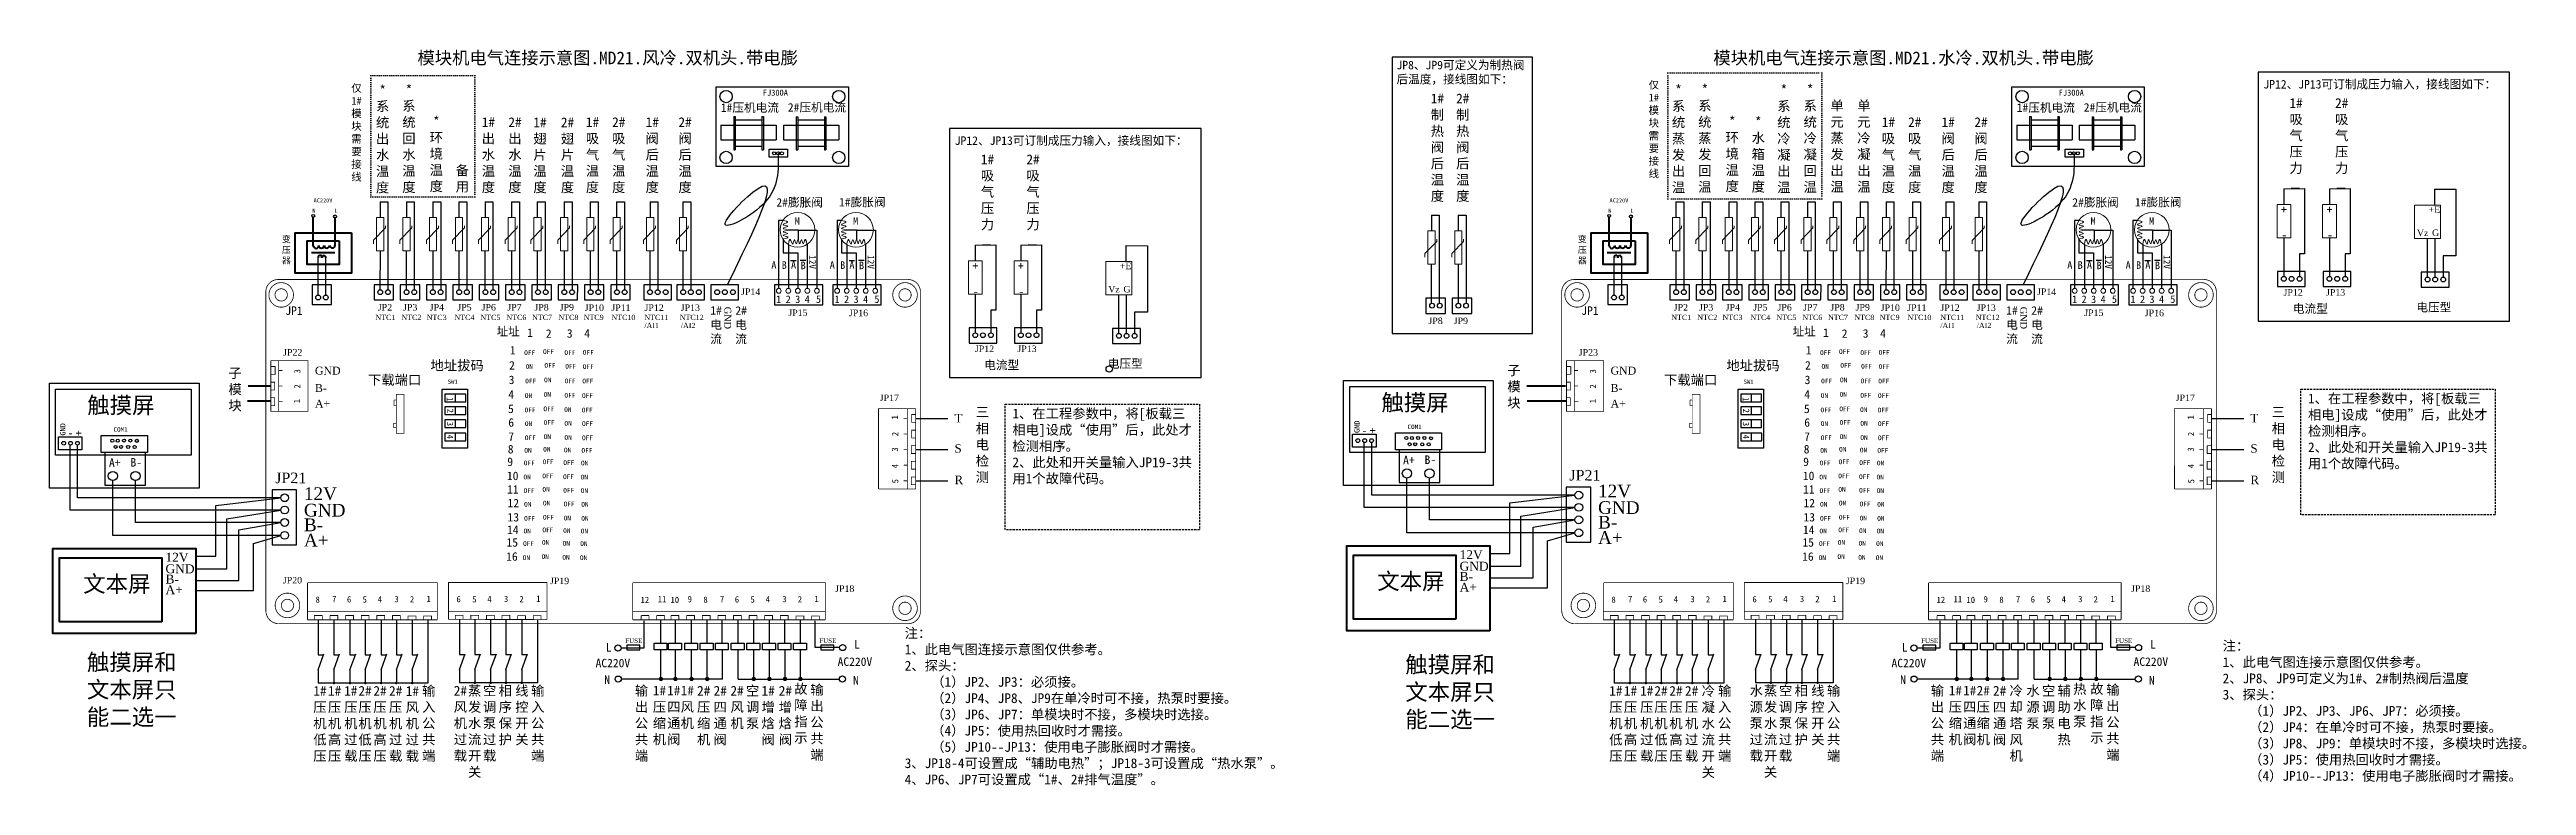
# Model space of a CAD drawing. Extents: x 13980 to 21514, y -650 to 1590.
import ezdxf

# ---------------------------------------------------------------- set-up
doc = ezdxf.new("R2010")
doc.units = 0
for name, pattern in [('ACAD_ISO07W100', [3, 0, -3]), ('DASHED2', [9.525, 6.35, -3.175]), ('DOT', [6.35, 0, -6.35])]:
    doc.linetypes.add(name, pattern=pattern)
doc.layers.get('0').update_dxf_attribs({"linetype": 'CONTINUOUS'})
for name, color, linetype in [('BOTTOMSOLDER', 6, 'CONTINUOUS'), ('instruction', 7, 'CONTINUOUS'), ('KEEPOUTLAYER', 6, 'CONTINUOUS'), ('MECHANICAL1', 251, 'CONTINUOUS'), ('TOPOVERLAY', 2, 'CONTINUOUS')]:
    doc.layers.add(name, color=color, linetype=linetype)

msp = doc.modelspace()

# ---------------------------------------------------------------- texts
at = {"linetype": 'ACAD_ISO07W100'}
for s, height, p in [('FJ300A', 18.72, (16149.4, 1449.5)), ('FJ300A', 18.72, (20091.2, 1449.5)), ('-', 24.3, (14035.2, 411.1)), ('-', 24.3, (17971.5, 419.1)), ('A+', 25.92, (14160.6, 319.9)), ('B-', 25.92, (14226, 320.9)), ('A+', 25.92, (18096.9, 327.9)), ('B-', 25.92, (18162.3, 328.9))]:
    msp.add_text(s, height=height, dxfattribs=at).set_placement(p)
at = {"linetype": 'ACAD_ISO07W100', "lineweight": 9, "text_generation_flag": 2}
for p in [(16261.9, 1056.7), (16439.5, 1056.7), (20203.7, 1056.7), (20381.3, 1056.7)]:
    msp.add_text('M', height=22.8, dxfattribs=at).set_placement(p)
at = {"linetype": 'ACAD_ISO07W100', "lineweight": 9}
for s, p in [('A', (16175.3, 923.1)), ('B', (16206.9, 922.7)), ('A', (16235.1, 923.1)), ('B', (16264.4, 921.7)), ('A', (16352.9, 923.1)), ('B', (16384.6, 922.7)), ('A', (16412.7, 923.1)), ('B', (16442.1, 921.7)), ('A', (20117.1, 923.1)), ('B', (20148.8, 922.7)), ('A', (20176.9, 923.1)), ('B', (20206.2, 921.7)), ('A', (20294.7, 923.1)), ('B', (20326.4, 922.7)), ('A', (20354.5, 923.1)), ('B', (20383.9, 921.7)), ('1', (16189.9, 818.7)), ('2', (16218.8, 818.7)), ('3', (16247.8, 818.7)), ('4', (16276.7, 818.7)), ('5', (16311, 819.1)), ('1', (16367.5, 818.7)), ('2', (16396.5, 818.7)), ('3', (16425.4, 818.7)), ('4', (16454.4, 818.7)), ('5', (16488.7, 819.1)), ('1', (20131.7, 818.7)), ('2', (20160.7, 818.7)), ('3', (20189.6, 818.7)), ('4', (20218.5, 818.7)), ('5', (20252.8, 819.1)), ('1', (20309.3, 818.7)), ('2', (20338.3, 818.7)), ('3', (20367.2, 818.7)), ('4', (20396.2, 818.7)), ('5', (20430.5, 819.1))]:
    msp.add_text(s, height=22.8, dxfattribs=at).set_placement(p)
for p in [(16290.6, 964.3), (16468.3, 964.3), (20232.4, 964.3), (20410.1, 964.3)]:
    msp.add_text('12V', height=20.49, rotation=270, dxfattribs=at).set_placement(p)
at = {"linetype": 'ACAD_ISO07W100'}
for s, height, p in [('GND', 16.2, (17964.5, 423.1)), ('GND', 16.2, (14028.2, 415.1)), ('+', 24.3, (14080.4, 414.4)), ('+', 24.3, (18016.7, 422.4))]:
    msp.add_text(s, height=height, rotation=90, dxfattribs=at).set_placement(p)
at = {"char_height": 13.78, "attachment_point": 1}
for insert in [(14174.3, 440.8), (18110.6, 448.8)]:
    msp.add_mtext('COM1', dxfattribs=dict(at, insert=insert))
at = {"layer": 'BOTTOMSOLDER', "color": 7, "linetype": 'Continuous'}
for s, insert, char_height, width, attachment_point in [('{\\fSimSun|b0|i0|c134|p54;模块机电气连接示意图.MD21.风冷.双机头.带电膨}', (15099, 1584.1), 38.579, 1310.983, 1), ('{\\fSimSun|b0|i0|c134|p54;模块机电气连接示意图.MD21.水冷.双机头.带电膨}', (19040.8, 1584.1), 38.579, 1325.892, 1), ('{\\fSimSun|b0|i0|c134|p2;\\H0.875x;\\C0;JP8、JP9可定义为制热阀后温度，接线图如下：}', (18076.8, 1555.9), 29.676, 407.16, 1), ('{\\fSimSun|b0|i0|c134|p54;仅1#模块需要接线}', (14897.7, 1484.2), 23.148, 40.281, 1), ('{\\fSimSun|b0|i0|c134|p54;*系统出水温度}', (14993, 1152.1), 29.676, 8.736, 8), ('{\\fSimSun|b0|i0|c134|p54;*系统回水温度}', (15073, 1153.3), 29.676, 8.736, 8), ('{\\fSimSun|b0|i0|c134|p54;1#制热阀后温度}', (18201.3, 1456), 29.676, 8.736, 2), ('{\\fSimSun|b0|i0|c134|p54;2#制热阀后温度}', (18278.5, 1456), 29.676, 8.736, 2), ('{\\fSimSun|b0|i0|c134|p54;仅1#模块需要接线}', (18843.9, 1494.1), 23.148, 40.281, 1), ('{\\fSimSun|b0|i0|c134|p54;*系统\\P蒸发出温}', (18934.8, 1153.4), 29.676, 8.736, 8), ('{\\fSimSun|b0|i0|c134|p54;*系统蒸发回温}', (19014.8, 1154.6), 29.676, 8.736, 8), ('{\\fSimSun|b0|i0|c134|p54;*系统冷凝出温}', (19255.2, 1153.3), 29.676, 8.736, 8), ('{\\fSimSun|b0|i0|c134|p54;*系统冷凝回温}', (19335.3, 1154.4), 29.676, 8.736, 8), ('{\\fSimSun|b0|i0|c134|p54;单元蒸发出温}', (19417, 1154.9), 29.676, 8.736, 8), ('{\\fSimSun|b0|i0|c134|p54;单元冷凝出温}', (19498.7, 1154.8), 29.676, 8.736, 8), ('{\\fSimSun|b0|i0|c134|p2;\\H0.875x;\\C0;JP12、JP13可订制成压力输入，接线图如下：}', (20713.7, 1497.5), 29.676, 790.326, 1), ('{\\fSimSun|b0|i0|c134|p54;1#吸气压力}', (20813.3, 1442.2), 29.676, 8.736, 2), ('{\\fSimSun|b0|i0|c134|p54;2#吸气压力}', (20952, 1442.2), 29.676, 8.736, 2), ('{\\fSimSun|b0|i0|c134|p54;*环境温度}', (15156.3, 1156), 29.676, 8.736, 8), ('{\\fSimSun|b0|i0|c134|p54;1#出水温度}', (15314.7, 1153), 29.676, 8.736, 8), ('{\\fSimSun|b0|i0|c134|p54;2#出水温度}', (15395.5, 1153), 29.676, 8.736, 8), ('{\\fSimSun|b0|i0|c134|p54;1#翅片温度}', (15471.6, 1152.5), 29.676, 8.736, 8), ('{\\fSimSun|b0|i0|c134|p54;2#翅片温度}', (15555.3, 1152.5), 29.676, 8.736, 8), ('{\\fSimSun|b0|i0|c134|p54;1#吸气温度}', (15631.4, 1153.1), 29.676, 8.736, 8), ('{\\fSimSun|b0|i0|c134|p54;2#吸气温度}', (15711.3, 1153.1), 29.676, 8.736, 8), ('{\\fSimSun|b0|i0|c134|p54;1#阀后温度}', (15813.1, 1153), 29.676, 8.736, 8), ('{\\fSimSun|b0|i0|c134|p54;2#阀后温度}', (15913, 1153), 29.676, 8.736, 8), ('{\\fSimSun|b0|i0|c134|p2;\\H0.875x;\\C0;1#压机电流}', (16021.5, 1426.3), 29.676, 190.779, 1), ('{\\fSimSun|b0|i0|c134|p2;\\H0.875x;\\C0;2#压机电流}', (16225.4, 1427), 29.676, 190.779, 1), ('{\\fSimSun|b0|i0|c134|p54;*环境温度}', (19098.1, 1156), 29.676, 8.736, 8), ('{\\fSimSun|b0|i0|c134|p54;*水箱温度}', (19177.3, 1154.7), 29.676, 8.736, 8), ('{\\fSimSun|b0|i0|c134|p54;1#吸气温度}', (19573.2, 1153.1), 29.676, 8.736, 8), ('{\\fSimSun|b0|i0|c134|p54;2#吸气温度}', (19653.2, 1153.1), 29.676, 8.736, 8), ('{\\fSimSun|b0|i0|c134|p54;1#阀后温度}', (19754.9, 1153), 29.676, 8.736, 8), ('{\\fSimSun|b0|i0|c134|p54;2#阀后温度}', (19854.8, 1153), 29.676, 8.736, 8), ('{\\fSimSun|b0|i0|c134|p2;\\H0.875x;\\C0;1#压机电流}', (19963.3, 1426.3), 29.676, 190.779, 1), ('{\\fSimSun|b0|i0|c134|p2;\\H0.875x;\\C0;2#压机电流}', (20167.2, 1427), 29.676, 190.779, 1), ('{\\fSimSun|b0|i0|c134|p2;\\H0.875x;\\C0;JP12、JP13可订制成压力输入，接线图如下：}', (16733.2, 1326), 29.676, 790.326, 1), ('{\\fSimSun|b1|i0|c134|p54;备用}', (15235.5, 1154.7), 29.676, 8.736, 8), ('{\\fSimSun|b0|i0|c134|p54;1#吸气压力}', (16832.8, 1270.7), 29.676, 8.736, 2), ('{\\fSimSun|b0|i0|c134|p54;2#吸气压力}', (16971.5, 1270.7), 29.676, 8.736, 2), ('{\\fSimSun|b0|i0|c134|p2;\\H0.875x;\\C0;2#膨胀阀}', (16190.6, 1137.8), 29.676, 190.779, 1), ('{\\fSimSun|b0|i0|c134|p2;\\H0.875x;\\C0;1#膨胀阀}', (16381.1, 1138.5), 29.676, 190.779, 1), ('{\\fSimSun|b0|i0|c134|p2;\\H0.875x;\\C0;2#膨胀阀}', (20132.4, 1137.8), 29.676, 190.779, 1), ('{\\fSimSun|b0|i0|c134|p2;\\H0.875x;\\C0;1#膨胀阀}', (20322.9, 1138.5), 29.676, 190.779, 1), ('+', (20767.4, 1116.3), 25.8, 8.736, 1), ('+', (20906.1, 1116.3), 25.8, 8.736, 1), ('{\\fSimSun|b0|i0|c134|p54;变压器}', (14700.2, 1022.7), 19.423, 5.718, 2), ('{\\fSimSun|b0|i0|c134|p54;变压器}', (18642, 1022.7), 19.423, 5.718, 2), ('-', (20768.4, 1038.8), 25.8, 8.736, 1), ('-', (20907.1, 1038.8), 25.8, 8.736, 1), ('+', (16786.9, 944.7), 25.8, 8.736, 1), ('+', (16925.6, 944.7), 25.8, 8.736, 1), ('-', (16787.9, 867.3), 25.8, 8.736, 1), ('-', (16926.6, 867.3), 25.8, 8.736, 1), ('JP1', (14697.1, 808.5), 25.78, 115.325, 1), ('{\\fSimSun|b0|i0|c134|p2;\\H0.875x;\\C0;1#电流}', (15989.6, 809.1), 29.676, 8.736, 1), ('JP1', (18638.9, 808.5), 25.78, 115.325, 1), ('{\\fSimSun|b0|i0|c134|p2;\\H0.875x;\\C0;1#电流}', (19931.4, 809.1), 29.676, 8.736, 1), ('{\\fSimSun|b0|i0|c134|p2;\\H0.875x;\\C0;电流型}', (20803.3, 814.3), 29.676, 259.233, 1), ('{\\fSimSun|b0|i0|c134|p2;\\H0.875x;\\C0;电压型}', (21179.2, 818.7), 29.676, 259.233, 1), ('{\\fSimSun|b0|i0|c134|p54;址址}', (15339.8, 745), 25.777, 77.473, 1), ('1', (15379.8, 688), 25.8, 8.736, 1), ('1', (15432.5, 741.3), 25.8, 8.736, 1), ('2', (15489.3, 738.6), 25.8, 8.736, 1), ('3', (15553.2, 739), 25.8, 8.736, 1), ('4', (15606.1, 739), 25.8, 8.736, 1), ('{\\fSimSun|b0|i0|c134|p54;址址}', (19281.7, 745), 25.777, 77.473, 1), ('1', (19321.6, 688), 25.8, 8.736, 1), ('1', (19374.3, 741.3), 25.8, 8.736, 1), ('2', (19431.1, 738.6), 25.8, 8.736, 1), ('3', (19495, 739), 25.8, 8.736, 1), ('4', (19547.9, 739), 25.8, 8.736, 1), ('{\\fSimSun|b0|i0|c134|p54;子模块}', (14544.3, 620.5), 29.676, 8.736, 2), ('{\\fSimSun|b0|i0|c134|p54;下载端口}', (14948.7, 599.7), 29.676, 192.699, 1), ('{\\fSimSun|b0|i0|c134|p54;地址拔码}', (15138.5, 643.6), 29.676, 192.699, 1), ('2', (15377.6, 642), 25.8, 8.736, 1), ('{\\fSimSun|b0|i0|c134|p2;\\H0.875x;\\C0;电流型}', (16822.8, 642.8), 29.676, 259.233, 1), ('{\\fSimSun|b0|i0|c134|p2;\\H0.875x;\\C0;电压型}', (17198.7, 647.1), 29.676, 259.233, 1), ('{\\fSimSun|b0|i0|c134|p54;子模块}', (18434.1, 628.8), 29.676, 8.736, 2), ('{\\fSimSun|b0|i0|c134|p54;下载端口}', (18890.5, 599.7), 29.676, 192.699, 1), ('{\\fSimSun|b0|i0|c134|p54;地址拔码}', (19080.3, 643.6), 29.676, 192.699, 1), ('2', (19319.5, 642), 25.8, 8.736, 1), ('{\\fSimSun|b0|i0|c134|p54;触摸屏}', (14094.6, 532.8), 49.999, 324.659, 1), ('4', (15375.3, 553.5), 25.8, 8.736, 1), ('3', (15376.4, 597.8), 25.8, 8.736, 1), ('{\\fSimSun|b0|i0|c134|p54;触摸屏}', (18030.9, 540.9), 49.999, 324.659, 1), ('4', (19317.1, 553.5), 25.8, 8.736, 1), ('3', (19318.2, 597.8), 25.8, 8.736, 1), ('\\pt178.06;{\\fSimSun|b0|i0|c134|p54;1、在工程参数中，将[板载三相电]设成“使用”后，此处才检测相序。\\P2、此处和开关量输入JP19-3共用1个故障代码。}', (20849.4, 543), 29.676, 550.852, 1), ('5', (15374.5, 509.6), 25.8, 8.736, 1), ('6', (15375.3, 468.2), 25.8, 8.736, 1), ('{\\fSimSun|b0|i0|c134|p54;三相电检测}', (16817.4, 501.5), 29.676, 8.736, 2), ('\\pt178.06;{\\fSimSun|b0|i0|c134|p54;1、在工程参数中，将[板载三相电]设成“使用”后，此处才检测相序。\\P2、此处和开关量输入JP19-3共用1个故障代码。}', (16908.5, 497.2), 29.676, 550.852, 1), ('5', (19316.3, 509.6), 25.8, 8.736, 1), ('6', (19317.1, 468.2), 25.8, 8.736, 1), ('{\\fSimSun|b0|i0|c134|p54;三相电检测}', (20759.2, 501.5), 29.676, 8.736, 2), ('8', (15373.7, 386.8), 25.8, 8.736, 1), ('7', (15375.3, 425.1), 25.8, 8.736, 1), ('8', (19315.5, 386.8), 25.8, 8.736, 1), ('7', (19317.1, 425.1), 25.8, 8.736, 1), ('10', (15371.1, 305.6), 25.78, 8.736, 1), ('9', (15372.1, 348.5), 25.8, 8.736, 1), ('10', (19312.9, 305.6), 25.78, 8.736, 1), ('9', (19313.9, 348.5), 25.8, 8.736, 1), ('11', (15371.5, 264.4), 25.78, 8.736, 1), ('11', (19313.3, 264.4), 25.78, 8.736, 1), ('12', (15373, 222.8), 25.78, 8.736, 1), ('13', (15373, 179.7), 25.78, 8.736, 1), ('12', (19314.8, 222.8), 25.78, 8.736, 1), ('13', (19314.8, 179.7), 25.78, 8.736, 1), ('15', (15369.8, 103.1), 25.78, 8.736, 1), ('14', (15371.4, 141.4), 25.78, 8.736, 1), ('15', (19311.6, 103.1), 25.78, 8.736, 1), ('14', (19313.2, 141.4), 25.78, 8.736, 1), ('16', (15368.8, 60.2), 25.78, 8.736, 1), ('{\\fSimSun|b0|i0|c134|p54;文本屏}', (18018.4, -2.9), 49.999, 324.659, 1), ('16', (19310.6, 60.2), 25.78, 8.736, 1), ('{\\fSimSun|b0|i0|c134|p54;文本屏}', (14082.1, -10.9), 49.999, 324.659, 1), ('L', (15671.8, -216.1), 25.8, 8.736, 1), ('L', (16427.2, -206.9), 25.8, 8.736, 1), ('\\pt178.06;{\\fSimSun|b0|i0|c134|p54;注：\\P1、此电气图连接示意图仅供参考。\\P2、探头：\\P    （1）JP2、JP3：必须接。\\P    （2）JP4、JP8、JP9在单冷时可不接，热泵时要接。\\P    （3）JP6、JP7：单模块时不接，多模块时选接。\\P    （4）JP5：使用热回收时才需接。    \\P    （5）JP10--JP13：使用电子膨胀阀时才需接。\\P3、JP18-4可设置成“辅助电热”；JP18-3可设置成“热水泵”。\\P4、JP6、JP7可设置成“1#、2#排气温度”。}', (16580.9, -171.1), 29.676, 1130.311, 1), ('L', (19613.6, -216.1), 25.8, 8.736, 1), ('L', (20369, -206.9), 25.8, 8.736, 1), ('\\pt178.06;{\\fSimSun|b0|i0|c134|p54;注：\\P1、此电气图连接示意图仅供参考。\\P2、JP8、JP9可定义为1#、2#制热阀后温度\\P3、探头：\\P    （1）JP2、JP3、JP6、JP7：必须接。\\P    （2）JP4：在单冷时可不接，热泵时要接。\\P    （3）JP8、JP9：单模块时不接，多模块时选接。\\P    （3）JP5：使用热回收时才需接。    \\P    （4）JP10--JP13：使用电子膨胀阀时才需接。}', (20589.7, -209.8), 29.676, 1085.001, 1), ('{\\fSimSun|b0|i0|c134|p54;触摸屏和文本屏只能二选一}', (14093.5, -249.3), 49.999, 324.659, 1), ('AC220V', (15640.7, -264.1), 25.78, 8.736, 1), ('AC220V', (16377, -259.9), 25.78, 8.736, 1), ('{\\fSimSun|b0|i0|c134|p54;触摸屏和文本屏只能二选一}', (18103.7, -256.5), 49.999, 324.659, 1), ('AC220V', (19582.5, -264.1), 25.78, 8.736, 1), ('AC220V', (20318.8, -259.9), 25.78, 8.736, 1), ('{\\fSimSun|b0|i0|c134|p54;1#压机低压}', (14802.3, -346.8), 29.676, 8.736, 2), ('{\\fSimSun|b0|i0|c134|p54;1#压机高压}', (14846.9, -346.8), 29.676, 8.736, 2), ('{\\fSimSun|b0|i0|c134|p54;1#压机过载}', (14896.2, -346.8), 29.676, 8.736, 2), ('{\\fSimSun|b0|i0|c134|p54;2#压机低压}', (14939.6, -346.8), 29.676, 8.736, 2), ('{\\fSimSun|b0|i0|c134|p54;2#压机高压}', (14985.1, -346.8), 29.676, 8.736, 2), ('{\\fSimSun|b0|i0|c134|p54;2#压机过载}', (15032.7, -346.8), 29.676, 8.736, 2), ('{\\fSimSun|b0|i0|c134|p54;1#风机过载}', (15083.4, -347.1), 29.676, 8.736, 2), ('{\\fSimSun|b0|i0|c134|p54;输入公共端}', (15133.4, -346.4), 29.676, 8.736, 2), ('{\\fSimSun|b0|i0|c134|p54;2#风机过载}', (15229.5, -346.2), 29.676, 8.736, 2), ('{\\fSimSun|b0|i0|c134|p54;蒸发水流开关}', (15272.9, -346.2), 29.676, 8.736, 2), ('{\\fSimSun|b0|i0|c134|p54;空调泵过载}', (15318.4, -346.2), 29.676, 8.736, 2), ('{\\fSimSun|b0|i0|c134|p54;相序保护}', (15366.1, -346.2), 29.676, 8.736, 2), ('{\\fSimSun|b0|i0|c134|p54;线控开关}', (15416.7, -346.4), 29.676, 8.736, 2), ('{\\fSimSun|b0|i0|c134|p54;输入公共端}', (15464.8, -346.4), 29.676, 8.736, 2), ('N', (15667.2, -314.8), 25.8, 8.736, 1), ('{\\fSimSun|b0|i0|c134|p54;输出公共端}', (15780.5, -346.2), 29.676, 8.736, 2), ('{\\fSimSun|b0|i0|c134|p54;1#压缩机}', (15835, -346), 29.676, 8.736, 2), ('{\\fSimSun|b0|i0|c134|p54;1#四通阀}', (15878.6, -346), 29.676, 8.736, 2), ('{\\fSimSun|b0|i0|c134|p54;1#风机}', (15919.7, -346), 29.676, 8.736, 2), ('{\\fSimSun|b0|i0|c134|p54;2#压缩机}', (15969.6, -346.4), 29.676, 8.736, 2), ('{\\fSimSun|b0|i0|c134|p54;2#四通阀}', (16019.9, -346.4), 29.676, 8.736, 2), ('{\\fSimSun|b0|i0|c134|p54;2#风机}', (16071.2, -346.4), 29.676, 8.736, 2), ('{\\fSimSun|b0|i0|c134|p54;空调泵}', (16118.5, -346.4), 29.676, 8.736, 2), ('{\\fSimSun|b0|i0|c134|p54;1#增焓阀}', (16165.7, -346.4), 29.676, 8.736, 2), ('{\\fSimSun|b0|i0|c134|p54;2#增焓阀}', (16218, -346.4), 29.676, 8.736, 2), ('{\\fSimSun|b0|i0|c134|p54;故障指示}', (16265.4, -340.8), 29.676, 8.736, 2), ('{\\fSimSun|b0|i0|c134|p54;输出公共端}', (16314.2, -343.4), 29.676, 8.736, 2), ('N', (16423.8, -316.6), 25.8, 8.736, 1), ('{\\fSimSun|b0|i0|c134|p54;1#压机低压}', (18744.1, -346.8), 29.676, 8.736, 2), ('{\\fSimSun|b0|i0|c134|p54;1#压机高压}', (18788.7, -346.8), 29.676, 8.736, 2), ('{\\fSimSun|b0|i0|c134|p54;1#压机过载}', (18838, -346.8), 29.676, 8.736, 2), ('{\\fSimSun|b0|i0|c134|p54;2#压机低压}', (18881.4, -346.8), 29.676, 8.736, 2), ('{\\fSimSun|b0|i0|c134|p54;2#压机高压}', (18926.9, -346.8), 29.676, 8.736, 2), ('{\\fSimSun|b0|i0|c134|p54;2#压机过载}', (18974.5, -346.8), 29.676, 8.736, 2), ('{\\fSimSun|b0|i0|c134|p54;冷凝水流开关}', (19025.2, -347.1), 29.676, 8.736, 2), ('{\\fSimSun|b0|i0|c134|p54;输入公共端}', (19075.2, -346.4), 29.676, 8.736, 2), ('{\\fSimSun|b0|i0|c134|p54;水源泵过载}', (19171.3, -346.2), 29.676, 8.736, 2), ('{\\fSimSun|b0|i0|c134|p54;蒸发水流开关}', (19214.7, -346.2), 29.676, 8.736, 2), ('{\\fSimSun|b0|i0|c134|p54;空调泵过载}', (19260.2, -346.2), 29.676, 8.736, 2), ('{\\fSimSun|b0|i0|c134|p54;相序保护}', (19307.9, -346.2), 29.676, 8.736, 2), ('{\\fSimSun|b0|i0|c134|p54;线控开关}', (19358.5, -346.4), 29.676, 8.736, 2), ('{\\fSimSun|b0|i0|c134|p54;输入公共端}', (19406.6, -346.4), 29.676, 8.736, 2), ('N', (19609, -314.8), 25.8, 8.736, 1), ('{\\fSimSun|b0|i0|c134|p54;输出公共端}', (19722.4, -346.2), 29.676, 8.736, 2), ('{\\fSimSun|b0|i0|c134|p54;1#压缩机}', (19776.8, -346), 29.676, 8.736, 2), ('{\\fSimSun|b0|i0|c134|p54;1#四通阀}', (19820.4, -346), 29.676, 8.736, 2), ('{\\fSimSun|b0|i0|c134|p54;2#压缩机}', (19861.5, -346), 29.676, 8.736, 2), ('{\\fSimSun|b0|i0|c134|p54;2#四通阀}', (19911.4, -346.4), 29.676, 8.736, 2), ('{\\fSimSun|b0|i0|c134|p54;冷却塔风机}', (19961.7, -346.4), 29.676, 8.736, 2), ('{\\fSimSun|b0|i0|c134|p54;水源泵}', (20013, -346.4), 29.676, 8.736, 2), ('{\\fSimSun|b0|i0|c134|p54;空调泵}', (20060.3, -346.4), 29.676, 8.736, 2), ('{\\fSimSun|b0|i0|c134|p54;辅助电热}', (20107.5, -346.4), 29.676, 8.736, 2), ('{\\fSimSun|b0|i0|c134|p54;热水泵}', (20155.4, -341), 29.676, 8.736, 2), ('{\\fSimSun|b0|i0|c134|p54;故障指示}', (20207.2, -340.8), 29.676, 8.736, 2), ('{\\fSimSun|b0|i0|c134|p54;输出公共端}', (20256, -343.4), 29.676, 8.736, 2), ('N', (20365.6, -316.6), 25.8, 8.736, 1)]:
    msp.add_mtext(s, dxfattribs=dict(at, insert=insert, char_height=char_height, width=width, attachment_point=attachment_point))
at = {"layer": 'BOTTOMSOLDER', "color": 0, "linetype": 'Continuous', "attachment_point": 1}
for s, insert, char_height, width in [('AC220V', (14783.1, 1137), 12.18, 4.129), ('AC220V', (18724.9, 1137), 12.18, 4.129), ('N', (14779.3, 1106), 12.2, 4.129), ('L', (14846.6, 1106), 12.2, 4.129), ('N', (18721.1, 1106), 12.2, 4.129), ('L', (18788.4, 1106), 12.2, 4.129), ('SW1', (15191, 585.8), 13.03, 4.416), ('SW1', (19132.8, 585.8), 13.03, 4.416)]:
    msp.add_mtext(s, dxfattribs=dict(at, insert=insert, char_height=char_height, width=width))
at = {"layer": 'BOTTOMSOLDER', "color": 7, "linetype": 'Continuous', "attachment_point": 1}
for s, insert, char_height, width, rotation in [('{\\fTimes New Roman|b0|i0|c186|p18;\\H0.875x;\\C0;+E}', (21216, 1113.1), 22.702, 6.683, 359.86137), ('{\\fTimes New Roman|b0|i0|c186|p18;\\H0.875x;\\C0;Vz}', (21180.6, 1042.3), 22.702, 6.683, 359.86137), ('{\\fTimes New Roman|b0|i0|c186|p18;\\H0.875x;\\C0;G}', (21226.7, 1042.4), 22.702, 6.683, 359.86137), ('{\\fTimes New Roman|b0|i0|c186|p18;\\H0.875x;\\C0;+E}', (17235.5, 941.6), 22.702, 6.683, 359.86137), ('{\\fTimes New Roman|b0|i0|c186|p18;\\H0.875x;\\C0;JP14}', (16083.3, 863.2), 22.702, 6.683, 359.86137), ('{\\fTimes New Roman|b0|i0|c186|p18;\\H0.875x;\\C0;Vz}', (17200.1, 870.8), 22.702, 6.683, 359.86137), ('{\\fTimes New Roman|b0|i0|c186|p18;\\H0.875x;\\C0;G}', (17246.2, 870.8), 22.702, 6.683, 359.86137), ('{\\fTimes New Roman|b0|i0|c186|p18;\\H0.875x;\\C0;JP14}', (20025.1, 863.2), 22.702, 6.683, 359.86137), ('{\\fTimes New Roman|b0|i0|c186|p18;\\H0.875x;\\C0;JP12}', (20775.1, 861.1), 22.702, 6.683, 359.86137), ('{\\fTimes New Roman|b0|i0|c186|p18;\\H0.875x;\\C0;JP13}', (20904.3, 861.1), 22.702, 6.683, 359.86137), ('{\\fTimes New Roman|b0|i0|c186|p18;\\H0.875x;\\C0;NTC1}', (14971, 783), 18.162, 5.346, 359.86137), ('{\\fTimes New Roman|b0|i0|c186|p18;\\H0.875x;\\C0;JP2}', (14978.5, 815.7), 22.702, 6.683, 359.86137), ('{\\fTimes New Roman|b0|i0|c186|p18;\\H0.875x;\\C0;NTC2}', (15050.1, 783), 18.162, 5.346, 359.86137), ('{\\fTimes New Roman|b0|i0|c186|p18;\\H0.875x;\\C0;JP3}', (15055.2, 815.7), 22.702, 6.683, 359.86137), ('{\\fTimes New Roman|b0|i0|c186|p18;\\H0.875x;\\C0;NTC3}', (15126.9, 783), 18.162, 5.346, 359.86137), ('{\\fTimes New Roman|b0|i0|c186|p18;\\H0.875x;\\C0;JP4}', (15136.3, 815.7), 22.702, 6.683, 359.86137), ('{\\fTimes New Roman|b0|i0|c186|p18;\\H0.875x;\\C0;NTC4}', (15211.5, 783), 18.162, 5.346, 359.86137), ('{\\fTimes New Roman|b0|i0|c186|p18;\\H0.875x;\\C0;JP5}', (15220.3, 815.7), 22.702, 6.683, 359.86137), ('{\\fTimes New Roman|b0|i0|c186|p18;\\H0.875x;\\C0;NTC5}', (15290.5, 783), 18.162, 5.346, 359.86137), ('{\\fTimes New Roman|b0|i0|c186|p18;\\H0.875x;\\C0;JP6}', (15294.1, 815.7), 22.702, 6.683, 359.86137), ('{\\fTimes New Roman|b0|i0|c186|p18;\\H0.875x;\\C0;NTC6}', (15369.6, 783), 18.162, 5.346, 359.86137), ('{\\fTimes New Roman|b0|i0|c186|p18;\\H0.875x;\\C0;JP7}', (15372.3, 815.7), 22.702, 6.683, 359.86137), ('{\\fTimes New Roman|b0|i0|c186|p18;\\H0.875x;\\C0;NTC7}', (15447.6, 783), 18.162, 5.346, 359.86137), ('{\\fTimes New Roman|b0|i0|c186|p18;\\H0.875x;\\C0;JP8}', (15454.8, 815.7), 22.702, 6.683, 359.86137), ('{\\fTimes New Roman|b0|i0|c186|p18;\\H0.875x;\\C0;NTC8}', (15527.7, 783), 18.162, 5.346, 359.86137), ('{\\fTimes New Roman|b0|i0|c186|p18;\\H0.875x;\\C0;JP9}', (15531.6, 815.7), 22.702, 6.683, 359.86137), ('{\\fTimes New Roman|b0|i0|c186|p18;\\H0.875x;\\C0;NTC9}', (15604.6, 783), 18.162, 5.346, 359.86137), ('{\\fTimes New Roman|b0|i0|c186|p18;\\H0.875x;\\C0;JP10}', (15607.9, 814.7), 22.702, 6.683, 359.86137), ('{\\fTimes New Roman|b0|i0|c186|p18;\\H0.875x;\\C0;JP11}', (15688.7, 814.7), 22.702, 6.683, 359.86137), ('{\\fTimes New Roman|b0|i0|c186|p18;\\H0.875x;\\C0;NTC10}', (15689.1, 783), 18.162, 5.346, 359.86137), ('{\\fTimes New Roman|b0|i0|c186|p18;\\H0.875x;\\C0;/AI1}', (15789.1, 758.4), 18.162, 5.346, 359.86137), ('{\\fTimes New Roman|b0|i0|c186|p18;\\H0.875x;\\C0;NTC11}', (15789.1, 783), 18.162, 5.346, 359.86137), ('{\\fTimes New Roman|b0|i0|c186|p18;\\H0.875x;\\C0;JP12}', (15789.7, 814.7), 22.702, 6.683, 359.86137), ('{\\fTimes New Roman|b0|i0|c186|p18;\\H0.875x;\\C0;NTC12}', (15896.7, 783), 18.162, 5.346, 359.86137), ('{\\fTimes New Roman|b0|i0|c186|p18;\\H0.875x;\\C0;/AI2}', (15900, 758.4), 18.162, 5.346, 359.86137), ('{\\fTimes New Roman|b0|i0|c186|p18;\\H0.875x;\\C0;JP13}', (15899.8, 814.7), 22.702, 6.683, 359.86137), ('{\\fTimes New Roman|b0|i0|c186|p18;\\H0.875x;\\C0;GND}', (16053.2, 807.4), 23.741, 6.989, 269.86137), ('{\\fSimSun|b0|i0|c134|p2;\\H0.875x;\\C0;2#电流}', (16065.9, 808.8), 29.676, 8.736, 359.86137), ('{\\fTimes New Roman|b0|i0|c186|p18;\\H0.875x;\\C0;JP15}', (16227, 799.1), 22.702, 6.683, 359.86137), ('{\\fTimes New Roman|b0|i0|c186|p18;\\H0.875x;\\C0;JP16}', (16411.3, 798.6), 22.702, 6.683, 359.86137), ('{\\fTimes New Roman|b0|i0|c186|p18;\\H0.875x;\\C0;JP8}', (18174.2, 774.6), 22.702, 6.683, 359.86137), ('{\\fTimes New Roman|b0|i0|c186|p18;\\H0.875x;\\C0;JP9}', (18251, 774.6), 22.702, 6.683, 359.86137), ('{\\fTimes New Roman|b0|i0|c186|p18;\\H0.875x;\\C0;NTC1}', (18912.8, 783), 18.162, 5.346, 359.86137), ('{\\fTimes New Roman|b0|i0|c186|p18;\\H0.875x;\\C0;JP2}', (18920.3, 815.7), 22.702, 6.683, 359.86137), ('{\\fTimes New Roman|b0|i0|c186|p18;\\H0.875x;\\C0;NTC2}', (18991.9, 783), 18.162, 5.346, 359.86137), ('{\\fTimes New Roman|b0|i0|c186|p18;\\H0.875x;\\C0;JP3}', (18997, 815.7), 22.702, 6.683, 359.86137), ('{\\fTimes New Roman|b0|i0|c186|p18;\\H0.875x;\\C0;NTC3}', (19068.7, 783), 18.162, 5.346, 359.86137), ('{\\fTimes New Roman|b0|i0|c186|p18;\\H0.875x;\\C0;JP4}', (19078.1, 815.7), 22.702, 6.683, 359.86137), ('{\\fTimes New Roman|b0|i0|c186|p18;\\H0.875x;\\C0;NTC4}', (19153.3, 783), 18.162, 5.346, 359.86137), ('{\\fTimes New Roman|b0|i0|c186|p18;\\H0.875x;\\C0;JP5}', (19162.1, 815.7), 22.702, 6.683, 359.86137), ('{\\fTimes New Roman|b0|i0|c186|p18;\\H0.875x;\\C0;NTC5}', (19232.4, 783), 18.162, 5.346, 359.86137), ('{\\fTimes New Roman|b0|i0|c186|p18;\\H0.875x;\\C0;JP6}', (19235.9, 815.7), 22.702, 6.683, 359.86137), ('{\\fTimes New Roman|b0|i0|c186|p18;\\H0.875x;\\C0;NTC6}', (19311.4, 783), 18.162, 5.346, 359.86137), ('{\\fTimes New Roman|b0|i0|c186|p18;\\H0.875x;\\C0;JP7}', (19314.1, 815.7), 22.702, 6.683, 359.86137), ('{\\fTimes New Roman|b0|i0|c186|p18;\\H0.875x;\\C0;NTC7}', (19389.4, 783), 18.162, 5.346, 359.86137), ('{\\fTimes New Roman|b0|i0|c186|p18;\\H0.875x;\\C0;JP8}', (19396.7, 815.7), 22.702, 6.683, 359.86137), ('{\\fTimes New Roman|b0|i0|c186|p18;\\H0.875x;\\C0;NTC8}', (19469.5, 783), 18.162, 5.346, 359.86137), ('{\\fTimes New Roman|b0|i0|c186|p18;\\H0.875x;\\C0;JP9}', (19473.4, 815.7), 22.702, 6.683, 359.86137), ('{\\fTimes New Roman|b0|i0|c186|p18;\\H0.875x;\\C0;NTC9}', (19546.4, 783), 18.162, 5.346, 359.86137), ('{\\fTimes New Roman|b0|i0|c186|p18;\\H0.875x;\\C0;JP10}', (19549.7, 814.7), 22.702, 6.683, 359.86137), ('{\\fTimes New Roman|b0|i0|c186|p18;\\H0.875x;\\C0;JP11}', (19630.5, 814.7), 22.702, 6.683, 359.86137), ('{\\fTimes New Roman|b0|i0|c186|p18;\\H0.875x;\\C0;NTC10}', (19631, 783), 18.162, 5.346, 359.86137), ('{\\fTimes New Roman|b0|i0|c186|p18;\\H0.875x;\\C0;/AI1}', (19730.9, 758.4), 18.162, 5.346, 359.86137), ('{\\fTimes New Roman|b0|i0|c186|p18;\\H0.875x;\\C0;NTC11}', (19730.9, 783), 18.162, 5.346, 359.86137), ('{\\fTimes New Roman|b0|i0|c186|p18;\\H0.875x;\\C0;JP12}', (19731.5, 814.7), 22.702, 6.683, 359.86137), ('{\\fTimes New Roman|b0|i0|c186|p18;\\H0.875x;\\C0;NTC12}', (19838.5, 783), 18.162, 5.346, 359.86137), ('{\\fTimes New Roman|b0|i0|c186|p18;\\H0.875x;\\C0;/AI2}', (19841.8, 758.4), 18.162, 5.346, 359.86137), ('{\\fTimes New Roman|b0|i0|c186|p18;\\H0.875x;\\C0;JP13}', (19841.6, 814.7), 22.702, 6.683, 359.86137), ('{\\fTimes New Roman|b0|i0|c186|p18;\\H0.875x;\\C0;GND}', (19995, 807.4), 23.741, 6.989, 269.86137), ('{\\fSimSun|b0|i0|c134|p2;\\H0.875x;\\C0;2#电流}', (20007.7, 808.8), 29.676, 8.736, 359.86137), ('{\\fTimes New Roman|b0|i0|c186|p18;\\H0.875x;\\C0;JP15}', (20168.9, 799.1), 22.702, 6.683, 359.86137), ('{\\fTimes New Roman|b0|i0|c186|p18;\\H0.875x;\\C0;JP16}', (20353.1, 798.6), 22.702, 6.683, 359.86137), ('{\\fTimes New Roman|b0|i0|c186|p18;\\H0.875x;\\C0;JP22}', (14690.5, 678.6), 22.702, 6.683, 359.86137), ('{\\fTimes New Roman|b0|i0|c186|p18;\\H0.875x;\\C0;JP12}', (16794.6, 689.5), 22.702, 6.683, 359.86137), ('{\\fTimes New Roman|b0|i0|c186|p18;\\H0.875x;\\C0;JP13}', (16923.8, 689.5), 22.702, 6.683, 359.86137), ('{\\fTimes New Roman|b0|i0|c186|p18;\\H0.875x;\\C0;JP23}', (18631.5, 678.6), 22.702, 6.683, 359.86137), ('{\\fTimes New Roman|b0|i0|c186|p18;\\H0.875x;\\C0;GND}', (14787.2, 625), 27.243, 8.02, 359.86137), ('{\\fTimes New Roman|b0|i0|c186|p18;\\H0.875x;\\C0;GND}', (18728.1, 625), 27.243, 8.02, 359.86137), ('{\\fTimes New Roman|b0|i0|c186|p18;\\H0.875x;\\C0;B-}', (14787.2, 572), 27.243, 8.02, 359.86137), ('{\\fTimes New Roman|b0|i0|c186|p18;\\H0.875x;\\C0;JP17}', (16505.2, 540.3), 22.702, 6.683, 359.86137), ('{\\fTimes New Roman|b0|i0|c186|p18;\\H0.875x;\\C0;B-}', (18728.1, 572), 27.243, 8.02, 359.86137), ('{\\fTimes New Roman|b0|i0|c186|p18;\\H0.875x;\\C0;JP17}', (20447, 540.3), 22.702, 6.683, 359.86137), ('{\\fTimes New Roman|b0|i0|c186|p18;\\H0.875x;\\C0;A+}', (14787.2, 524.4), 27.243, 8.02, 359.86137), ('{\\fTimes New Roman|b0|i0|c186|p18;\\H0.875x;\\C0;T}', (16732.6, 481.4), 29.676, 8.736, 359.86137), ('{\\fTimes New Roman|b0|i0|c186|p18;\\H0.875x;\\C0;A+}', (18728.1, 524.4), 27.243, 8.02, 359.86137), ('{\\fTimes New Roman|b0|i0|c186|p18;\\H0.875x;\\C0;T}', (20674.4, 481.4), 29.676, 8.736, 359.86137), ('{\\fTimes New Roman|b0|i0|c186|p18;\\H0.875x;\\C0;S}', (16732.6, 389.1), 29.676, 8.736, 359.86137), ('{\\fTimes New Roman|b0|i0|c186|p18;\\H0.875x;\\C0;S}', (20674.4, 389.1), 29.676, 8.736, 359.86137), ('{\\fTimes New Roman|b0|i0|c186|p18;\\H0.875x;\\C0;JP21}', (14666.3, 302.8), 36.778, 10.827, 359.86137), ('{\\fTimes New Roman|b0|i0|c186|p18;\\H0.875x;\\C0;JP21}', (18602.7, 310.9), 36.778, 10.827, 359.86137), ('{\\fTimes New Roman|b0|i0|c186|p18;\\H0.875x;\\C0;12V}', (14753.6, 258), 44.134, 12.992, 359.86137), ('{\\fTimes New Roman|b0|i0|c186|p18;\\H0.875x;\\C0;R}', (16732.6, 293.4), 29.676, 8.736, 359.86137), ('{\\fTimes New Roman|b0|i0|c186|p18;\\H0.875x;\\C0;12V}', (18690, 266), 44.134, 12.992, 359.86137), ('{\\fTimes New Roman|b0|i0|c186|p18;\\H0.875x;\\C0;R}', (20674.4, 293.4), 29.676, 8.736, 359.86137), ('{\\fTimes New Roman|b0|i0|c186|p18;\\H0.875x;\\C0;B-}', (14753.6, 163), 44.134, 12.992, 359.86137), ('{\\fTimes New Roman|b0|i0|c186|p18;\\H0.875x;\\C0;GND}', (14753.6, 207.7), 44.134, 12.992, 359.86137), ('{\\fTimes New Roman|b0|i0|c186|p18;\\H0.875x;\\C0;B-}', (18690, 171), 44.134, 12.992, 359.86137), ('{\\fTimes New Roman|b0|i0|c186|p18;\\H0.875x;\\C0;GND}', (18690, 215.7), 44.134, 12.992, 359.86137), ('{\\fTimes New Roman|b0|i0|c186|p18;\\H0.875x;\\C0;A+}', (14753.6, 116.4), 44.134, 12.992, 359.86137), ('{\\fTimes New Roman|b0|i0|c186|p18;\\H0.875x;\\C0;A+}', (18690, 124.4), 44.134, 12.992, 359.86137), ('{\\fTimes New Roman|b0|i0|c186|p18;\\H0.875x;\\C0;GND}', (14332.5, 23.4), 30.894, 9.094, 359.86137), ('{\\fTimes New Roman|b0|i0|c186|p18;\\H0.875x;\\C0;12V}', (14332.5, 58.6), 30.894, 9.094, 359.86137), ('{\\fTimes New Roman|b0|i0|c186|p18;\\H0.875x;\\C0;B-}', (18268.8, 0.1), 30.894, 9.094, 359.86137), ('{\\fTimes New Roman|b0|i0|c186|p18;\\H0.875x;\\C0;GND}', (18268.8, 31.4), 30.894, 9.094, 359.86137), ('{\\fTimes New Roman|b0|i0|c186|p18;\\H0.875x;\\C0;12V}', (18268.8, 66.6), 30.894, 9.094, 359.86137), ('{\\fTimes New Roman|b0|i0|c186|p18;\\H0.875x;\\C0;A+}', (14332.5, -40.5), 30.894, 9.094, 359.86137), ('{\\fTimes New Roman|b0|i0|c186|p18;\\H0.875x;\\C0;B-}', (14332.5, -7.9), 30.894, 9.094, 359.86137), ('{\\fTimes New Roman|b0|i0|c186|p18;\\H0.875x;\\C0;JP20}', (14689.7, -14.8), 22.702, 6.683, 359.86137), ('{\\fTimes New Roman|b0|i0|c186|p18;\\H0.875x;\\C0;JP19}', (15502, -16.8), 22.702, 6.683, 359.86137), ('{\\fTimes New Roman|b0|i0|c186|p18;\\H0.875x;\\C0;JP18}', (16369.5, -40.3), 22.702, 6.683, 359.86137), ('{\\fTimes New Roman|b0|i0|c186|p18;\\H0.875x;\\C0;A+}', (18268.8, -32.5), 30.894, 9.094, 359.86137), ('{\\fTimes New Roman|b0|i0|c186|p18;\\H0.875x;\\C0;JP19}', (19443.8, -16.8), 22.702, 6.683, 359.86137), ('{\\fTimes New Roman|b0|i0|c186|p18;\\H0.875x;\\C0;JP18}', (20311.3, -40.3), 22.702, 6.683, 359.86137), ('{\\fTimes New Roman|b0|i0|c186|p18;\\H0.875x;\\C0;FUSE}', (15731, -201.9), 15.892, 4.678, 359.86137), ('{\\fTimes New Roman|b0|i0|c186|p18;\\H0.875x;\\C0;FUSE}', (16321.1, -201.9), 15.892, 4.678, 359.86137), ('{\\fTimes New Roman|b0|i0|c186|p18;\\H0.875x;\\C0;FUSE}', (19672.8, -201.9), 15.892, 4.678, 359.86137), ('{\\fTimes New Roman|b0|i0|c186|p18;\\H0.875x;\\C0;FUSE}', (20262.9, -201.9), 15.892, 4.678, 359.86137)]:
    msp.add_mtext(s, dxfattribs=dict(at, insert=insert, char_height=char_height, width=width, rotation=rotation))
at = {"layer": 'TOPOVERLAY', "color": 7}
for s, height, p in [('OFF', 14.24, (15480.9, 663.6)), ('OFF', 14.24, (19422.7, 663.6)), ('OFF', 14.24, (15423.5, 660.4)), ('ON', 14.24, (15427.9, 618.4)), ('OFF', 14.24, (15485.2, 621.8)), ('OFF', 14.24, (15546, 660.8)), ('OFF', 14.24, (15548.4, 619.2)), ('OFF', 14.24, (15601.8, 661.4)), ('OFF', 14.24, (15601.8, 618.2)), ('OFF', 14.24, (19365.3, 660.4)), ('ON', 14.24, (19369.7, 618.4)), ('OFF', 14.24, (19427, 621.8)), ('OFF', 14.24, (19487.8, 660.8)), ('OFF', 14.24, (19490.2, 619.2)), ('OFF', 14.24, (19543.6, 661.4)), ('OFF', 14.24, (19543.6, 618.2)), ('ON', 14.24, (15425.5, 529.9)), ('OFF', 14.24, (15426.6, 574.2)), ('ON', 14.24, (15482.9, 533.3)), ('ON', 14.24, (15484, 577.6)), ('OFF', 14.24, (15546, 530.7)), ('OFF', 14.24, (15546.7, 574.6)), ('OFF', 14.24, (15599.4, 529.7)), ('OFF', 14.24, (15600.5, 574)), ('ON', 14.24, (19367.4, 529.9)), ('OFF', 14.24, (19368.5, 574.2)), ('ON', 14.24, (19424.7, 533.3)), ('ON', 14.24, (19425.8, 577.6)), ('OFF', 14.24, (19487.8, 530.7)), ('OFF', 14.24, (19488.5, 574.6)), ('OFF', 14.24, (19541.2, 529.7)), ('OFF', 14.24, (19542.3, 574)), ('OFF', 14.24, (15424.7, 486.1)), ('ON', 14.24, (15425.5, 444.6)), ('OFF', 14.24, (15482.1, 489.5)), ('OFF', 14.24, (15482.9, 448)), ('ON', 14.24, (15545.2, 486.9)), ('ON', 14.24, (15546, 445.4)), ('OFF', 14.24, (15598.6, 485.8)), ('OFF', 14.24, (15599.4, 444.4)), ('OFF', 14.24, (19366.6, 486.1)), ('ON', 14.24, (19367.4, 444.6)), ('OFF', 14.24, (19423.9, 489.5)), ('OFF', 14.24, (19424.7, 448)), ('ON', 14.24, (19487, 486.9)), ('ON', 14.24, (19487.8, 445.4)), ('OFF', 14.24, (19540.4, 485.8)), ('OFF', 14.24, (19541.2, 444.4)), ('ON', 14.24, (15423.9, 363.2)), ('OFF', 14.24, (15425.5, 401.5)), ('ON', 14.24, (15481.3, 366.6)), ('ON', 14.24, (15482.9, 404.9)), ('ON', 14.24, (15544.4, 364)), ('ON', 14.24, (15546, 402.3)), ('OFF', 14.24, (15597.8, 363)), ('OFF', 14.24, (15599.4, 401.3)), ('ON', 14.24, (19365.8, 363.2)), ('OFF', 14.24, (19367.4, 401.5)), ('ON', 14.24, (19423.1, 366.6)), ('ON', 14.24, (19424.7, 404.9)), ('ON', 14.24, (19486.2, 364)), ('ON', 14.24, (19487.8, 402.3)), ('OFF', 14.24, (19539.6, 363)), ('OFF', 14.24, (19541.2, 401.3)), ('OFF', 14.24, (15422.3, 324.9)), ('OFF', 14.24, (15479.7, 328.3)), ('OFF', 14.24, (15542.8, 325.7)), ('ON', 14.24, (15596.2, 324.7)), ('OFF', 14.24, (19364.2, 324.9)), ('OFF', 14.24, (19421.5, 328.3)), ('OFF', 14.24, (19484.6, 325.7)), ('ON', 14.24, (19538, 324.7)), ('ON', 14.24, (15421.4, 282)), ('OFF', 14.24, (15421.8, 240.8)), ('OFF', 14.24, (15478.7, 285.4)), ('ON', 14.24, (15479.1, 244.2)), ('OFF', 14.24, (15541.8, 282.8)), ('OFF', 14.24, (15542.2, 241.6)), ('ON', 14.24, (15595.3, 281.8)), ('ON', 14.24, (15595.6, 240.6)), ('ON', 14.24, (19363.2, 282)), ('OFF', 14.24, (19363.6, 240.8)), ('OFF', 14.24, (19420.5, 285.4)), ('ON', 14.24, (19420.9, 244.2)), ('OFF', 14.24, (19483.7, 282.8)), ('OFF', 14.24, (19484, 241.6)), ('ON', 14.24, (19537.1, 281.8)), ('ON', 14.24, (19537.4, 240.6)), ('ON', 14.24, (15423.3, 199.2)), ('OFF', 14.24, (15423.3, 156.1)), ('ON', 14.24, (15480.6, 202.6)), ('OFF', 14.24, (15480.6, 159.5)), ('OFF', 14.24, (15543.7, 200)), ('ON', 14.24, (15543.7, 156.9)), ('ON', 14.24, (15597.1, 199)), ('ON', 14.24, (15597.1, 155.9)), ('ON', 14.24, (19365.1, 199.2)), ('OFF', 14.24, (19365.1, 156.1)), ('ON', 14.24, (19422.4, 202.6)), ('OFF', 14.24, (19422.4, 159.5)), ('OFF', 14.24, (19485.5, 200)), ('ON', 14.24, (19485.5, 156.9)), ('ON', 14.24, (19539, 199)), ('ON', 14.24, (19539, 155.9)), ('OFF', 14.24, (15420.1, 79.5)), ('ON', 14.24, (15421.7, 117.8)), ('ON', 14.24, (15477.4, 82.9)), ('OFF', 14.24, (15479, 121.2)), ('ON', 14.24, (15540.5, 80.3)), ('ON', 14.24, (15542.1, 118.6)), ('ON', 14.24, (15594, 79.3)), ('ON', 14.24, (15595.6, 117.6)), ('OFF', 14.24, (19361.9, 79.5)), ('ON', 14.24, (19363.5, 117.8)), ('ON', 14.24, (19419.2, 82.9)), ('OFF', 14.24, (19420.8, 121.2)), ('ON', 14.24, (19482.4, 80.3)), ('ON', 14.24, (19483.9, 118.6)), ('ON', 14.24, (19535.8, 79.3)), ('ON', 14.24, (19537.4, 117.6)), ('ON', 14.24, (15419.1, 36.6)), ('ON', 14.24, (15476.4, 40)), ('ON', 14.24, (15539.6, 37.4)), ('ON', 14.24, (15593, 36.4)), ('ON', 14.24, (19360.9, 36.6)), ('ON', 14.24, (19418.2, 40)), ('ON', 14.24, (19481.4, 37.4)), ('ON', 14.24, (19534.8, 36.4)), ('8', 19.2, (14788.9, -93.7)), ('7', 19.2, (14839.2, -91.8)), ('6', 19.2, (14884.5, -92.7)), ('5', 19.2, (14932.1, -93)), ('4', 19.2, (14978.3, -92.4)), ('3', 19.2, (15028.9, -91.9)), ('2', 19.2, (15075.8, -92.6)), ('1 ', 19.23, (15126.7, -91.6)), ('6', 19.2, (15217.8, -92.1)), ('5', 19.2, (15265.5, -92.4)), ('4', 19.2, (15311.6, -91.8)), ('3', 19.2, (15362.2, -91.3)), ('2', 19.2, (15409.1, -91.9)), ('1 ', 19.23, (15460, -90.9)), ('12', 19.23, (15777.6, -94.2)), ('11', 19.23, (15829.6, -92.1)), ('10', 19.23, (15868.6, -94.2)), ('9', 19.2, (15920.6, -92.1)), ('8', 19.2, (15968.7, -93.7)), ('7', 19.2, (16019.1, -91.8)), ('6', 19.2, (16064.3, -92.7)), ('5', 19.2, (16112, -93)), ('4', 19.2, (16158.1, -92.4)), ('3', 19.2, (16208.7, -91.9)), ('2', 19.2, (16255.6, -92.6)), ('1 ', 19.23, (16306.5, -91.6)), ('8', 19.2, (18730.7, -93.7)), ('7', 19.2, (18781, -91.8)), ('6', 19.2, (18826.3, -92.7)), ('5', 19.2, (18874, -93)), ('4', 19.2, (18920.1, -92.4)), ('3', 19.2, (18970.7, -91.9)), ('2', 19.2, (19017.6, -92.6)), ('1 ', 19.23, (19068.5, -91.6)), ('6', 19.2, (19159.6, -92.1)), ('5', 19.2, (19207.3, -92.4)), ('4', 19.2, (19253.4, -91.8)), ('3', 19.2, (19304, -91.3)), ('2', 19.2, (19350.9, -91.9)), ('1 ', 19.23, (19401.8, -90.9)), ('12', 19.23, (19719.4, -94.2)), ('11', 19.23, (19771.4, -92.1)), ('10', 19.23, (19810.5, -94.2)), ('9', 19.2, (19862.4, -92.1)), ('8', 19.2, (19910.6, -93.7)), ('7', 19.2, (19960.9, -91.8)), ('6', 19.2, (20006.1, -92.7)), ('5', 19.2, (20053.8, -93)), ('4', 19.2, (20099.9, -92.4)), ('3', 19.2, (20150.5, -91.9)), ('2', 19.2, (20197.4, -92.6)), ('1 ', 19.23, (20248.3, -91.6))]:
    msp.add_text(s, height=height, dxfattribs=at).set_placement(p)
for s, height, rotation, p in [('3', 19.2, 90, (14742.9, 604.4)), ('3', 19.2, 90, (18683.9, 604.4)), ('2', 19.2, 90, (14742.9, 558.6)), ('1 ', 19.23, 270, (15188, 532.3)), ('2', 19.2, 90, (18683.8, 558.6)), ('1 ', 19.23, 270, (19129.8, 532.3)), ('1 ', 19.23, 90, (14742.1, 513.9)), ('3', 19.2, 270, (15188.6, 457)), ('2', 19.2, 270, (15189.3, 497.2)), ('1 ', 19.23, 90, (16560.2, 464.4)), ('1 ', 19.23, 90, (18683.1, 513.9)), ('3', 19.2, 270, (19130.4, 457)), ('2', 19.2, 270, (19131.1, 497.2)), ('1 ', 19.23, 90, (20502.1, 464.4)), ('4', 19.2, 270, (15188.7, 418.2)), ('3', 19.2, 90, (16560.6, 366.6)), ('2', 19.2, 90, (16561.3, 413.5)), ('4', 19.2, 270, (19130.5, 418.2)), ('3', 19.2, 90, (20502.4, 366.6)), ('2', 19.2, 90, (20503.1, 413.5)), ('4', 19.2, 90, (16561.1, 316)), ('4', 19.2, 90, (20502.9, 316)), ('5', 19.2, 90, (16561.7, 269.9)), ('5', 19.2, 90, (20503.5, 269.9))]:
    msp.add_text(s, height=height, rotation=rotation, dxfattribs=at).set_placement(p)

# ---------------------------------------------------------------- blocks, each defined once
blk = doc.blocks.new('常闭2')
at = {"color": 0}
for p, q in [((1.28, 7.79), (1.28, 5.04)), ((1.28, 1.9), (2.48, 5.21)), ((1.28, 5.04), (2.42, 5.04)), ((1.28, 1.9), (1.28, -0.93))]:
    blk.add_line(p, q, dxfattribs=at)

# ---------------------------------------------------------------- hatches: boundary and pattern name
h = msp.add_hatch(color=256)
edge = h.paths.add_edge_path()
edge.add_arc((14844.7, -337.7), 4.23, 360, 720)
h = msp.add_hatch(color=256)
edge = h.paths.add_edge_path()
edge.add_arc((14893.7, -337.7), 4.23, 360, 720)
h = msp.add_hatch(color=256)
edge = h.paths.add_edge_path()
edge.add_arc((14940.2, -337.7), 4.23, 360, 720)
h = msp.add_hatch(color=256)
edge = h.paths.add_edge_path()
edge.add_arc((14988.2, -337.7), 4.23, 360, 720)
h = msp.add_hatch(color=256)
edge = h.paths.add_edge_path()
edge.add_arc((15034.7, -337.7), 4.23, 360, 720)
h = msp.add_hatch(color=256)
edge = h.paths.add_edge_path()
edge.add_arc((15082.7, -337.7), 4.23, 360, 720)
h = msp.add_hatch(color=256)
edge = h.paths.add_edge_path()
edge.add_arc((15273.5, -337.1), 4.23, 360, 720)
h = msp.add_hatch(color=256)
edge = h.paths.add_edge_path()
edge.add_arc((15321.5, -337.1), 4.23, 360, 720)
h = msp.add_hatch(color=256)
edge = h.paths.add_edge_path()
edge.add_arc((15368, -337.1), 4.23, 360, 720)
h = msp.add_hatch(color=256)
edge = h.paths.add_edge_path()
edge.add_arc((15416, -337.1), 4.23, 360, 720)
h = msp.add_hatch(color=256)
edge = h.paths.add_edge_path()
edge.add_arc((15839.5, -325.4), 6.71, 180, 540)
h = msp.add_hatch(color=256)
edge = h.paths.add_edge_path()
edge.add_arc((15883.6, -325.4), 6.71, 180, 540)
h = msp.add_hatch(color=256)
edge = h.paths.add_edge_path()
edge.add_arc((15932.6, -325.4), 6.71, 180, 540)
h = msp.add_hatch(color=256)
edge = h.paths.add_edge_path()
edge.add_arc((15980.1, -325.4), 6.71, 180, 540)
h = msp.add_hatch(color=256)
edge = h.paths.add_edge_path()
edge.add_arc((16121.9, -325.4), 6.71, 180, 540)
h = msp.add_hatch(color=256)
edge = h.paths.add_edge_path()
edge.add_arc((16169.4, -325.4), 6.71, 180, 540)
h = msp.add_hatch(color=256)
edge = h.paths.add_edge_path()
edge.add_arc((16216.9, -325.4), 6.71, 180, 540)
h = msp.add_hatch(color=256)
edge = h.paths.add_edge_path()
edge.add_arc((16263.7, -325.4), 6.71, 180, 540)
h = msp.add_hatch(color=256)
edge = h.paths.add_edge_path()
edge.add_arc((18786.6, -337.7), 4.23, 360, 720)
h = msp.add_hatch(color=256)
edge = h.paths.add_edge_path()
edge.add_arc((18835.5, -337.7), 4.23, 360, 720)
h = msp.add_hatch(color=256)
edge = h.paths.add_edge_path()
edge.add_arc((18882, -337.7), 4.23, 360, 720)
h = msp.add_hatch(color=256)
edge = h.paths.add_edge_path()
edge.add_arc((18930, -337.7), 4.23, 360, 720)
h = msp.add_hatch(color=256)
edge = h.paths.add_edge_path()
edge.add_arc((18976.5, -337.7), 4.23, 360, 720)
h = msp.add_hatch(color=256)
edge = h.paths.add_edge_path()
edge.add_arc((19024.5, -337.7), 4.23, 360, 720)
h = msp.add_hatch(color=256)
edge = h.paths.add_edge_path()
edge.add_arc((19215.3, -337.1), 4.23, 360, 720)
h = msp.add_hatch(color=256)
edge = h.paths.add_edge_path()
edge.add_arc((19263.3, -337.1), 4.23, 360, 720)
h = msp.add_hatch(color=256)
edge = h.paths.add_edge_path()
edge.add_arc((19309.8, -337.1), 4.23, 360, 720)
h = msp.add_hatch(color=256)
edge = h.paths.add_edge_path()
edge.add_arc((19357.8, -337.1), 4.23, 360, 720)
h = msp.add_hatch(color=256)
edge = h.paths.add_edge_path()
edge.add_arc((19781.3, -325.4), 6.71, 180, 540)
h = msp.add_hatch(color=256)
edge = h.paths.add_edge_path()
edge.add_arc((19825.5, -325.4), 6.71, 180, 540)
h = msp.add_hatch(color=256)
edge = h.paths.add_edge_path()
edge.add_arc((19874.4, -325.4), 6.71, 180, 540)
h = msp.add_hatch(color=256)
edge = h.paths.add_edge_path()
edge.add_arc((19921.9, -325.4), 6.71, 180, 540)
h = msp.add_hatch(color=256)
edge = h.paths.add_edge_path()
edge.add_arc((20063.7, -325.4), 6.71, 180, 540)
h = msp.add_hatch(color=256)
edge = h.paths.add_edge_path()
edge.add_arc((20111.2, -325.4), 6.71, 180, 540)
h = msp.add_hatch(color=256)
edge = h.paths.add_edge_path()
edge.add_arc((20158.7, -325.4), 6.71, 180, 540)
h = msp.add_hatch(color=256)
edge = h.paths.add_edge_path()
edge.add_arc((20205.5, -325.4), 6.71, 180, 540)

# ---------------------------------------------------------------- linework, layer by layer
for p, q in [((16021.7, 1360.2), (16190.2, 1360.2)), ((16021.7, 1360.1), (16021.7, 1315.1)), ((16060.9, 1386), (16065.4, 1386)), ((16060.9, 1386), (16060.9, 1284.9)), ((16065.4, 1386), (16065.4, 1284.9)), ((16146.6, 1375.4), (16065.4, 1375.4)), ((16146.6, 1386), (16146.6, 1284.9)), ((16146.6, 1386), (16151, 1386)), ((16151, 1386), (16151, 1284.9)), ((16190.2, 1360.2), (16190.2, 1315.3)), ((16211.9, 1360), (16380.4, 1360)), ((16211.9, 1359.8), (16211.9, 1314.9)), ((16251.1, 1385.7), (16251.1, 1284.7)), ((16251.1, 1385.7), (16255.5, 1385.7)), ((16255.5, 1385.7), (16255.5, 1284.7)), ((16336.7, 1375.2), (16255.5, 1375.2)), ((16336.7, 1385.8), (16341.2, 1385.8)), ((16336.7, 1385.7), (16336.7, 1284.7)), ((16341.2, 1385.7), (16341.2, 1284.7)), ((16380.4, 1360), (16380.4, 1315.1)), ((19963.5, 1360.2), (20132, 1360.2)), ((19963.6, 1360.1), (19963.6, 1315.1)), ((20002.7, 1386), (20007.2, 1386)), ((20002.7, 1386), (20002.7, 1284.9)), ((20007.2, 1386), (20007.2, 1284.9)), ((20088.4, 1375.4), (20007.2, 1375.4)), ((20088.4, 1386), (20088.4, 1284.9)), ((20088.4, 1386), (20092.8, 1386)), ((20092.8, 1386), (20092.8, 1284.9)), ((20132, 1360.2), (20132, 1315.3)), ((20153.7, 1360), (20322.2, 1360)), ((20153.7, 1359.8), (20153.7, 1314.9)), ((20192.9, 1385.7), (20192.9, 1284.7)), ((20192.9, 1385.7), (20197.4, 1385.7)), ((20197.4, 1385.7), (20197.4, 1284.7)), ((20278.6, 1375.2), (20197.4, 1375.2)), ((20278.6, 1385.8), (20283, 1385.8)), ((20278.6, 1385.7), (20278.6, 1284.7)), ((20283, 1385.7), (20283, 1284.7)), ((20322.2, 1360), (20322.2, 1315.1)), ((16021.7, 1315.3), (16190.2, 1315.3)), ((16060.9, 1284.9), (16065.4, 1284.9)), ((16146.6, 1295.4), (16065.4, 1295.4)), ((16146.6, 1284.9), (16151, 1284.9)), ((16211.9, 1315.1), (16380.4, 1315.1)), ((16251.1, 1284.7), (16255.5, 1284.7)), ((16336.7, 1295.2), (16255.5, 1295.2)), ((16336.7, 1284.7), (16341.2, 1284.7)), ((19963.5, 1315.3), (20132, 1315.3)), ((20002.7, 1284.9), (20007.2, 1284.9)), ((20088.4, 1295.4), (20007.2, 1295.4)), ((20088.4, 1284.9), (20092.8, 1284.9)), ((20153.7, 1315.1), (20322.2, 1315.1)), ((20192.9, 1284.7), (20197.4, 1284.7)), ((20278.6, 1295.2), (20197.4, 1295.2)), ((20278.6, 1284.7), (20283, 1284.7)), ((20776.1, 1166.4), (20776.1, 1118.5)), ((20914.7, 1166.4), (20914.7, 1118.5)), ((14985.2, 1126.9), (14985.2, 1079.1)), ((15065.3, 1126.9), (15065.3, 1079.1)), ((15146, 1126.9), (15146, 1079.1)), ((15225.2, 1126.9), (15225.2, 1079.1)), ((15304.4, 1126.9), (15304.4, 1079.1)), ((15385.2, 1126.9), (15385.2, 1079.1)), ((15463.5, 1126.9), (15463.5, 1079.1)), ((15545.1, 1126.9), (15545.1, 1079.1)), ((15624.3, 1126.9), (15624.3, 1079.1)), ((15704.6, 1126.9), (15704.6, 1079.1)), ((15806.3, 1126.9), (15806.3, 1079.1)), ((15906.2, 1126.9), (15906.2, 1079.1)), ((18182.9, 1085.9), (18182.9, 1038)), ((18264.5, 1085.9), (18264.5, 1038)), ((18927, 1126.9), (18927, 1079.1)), ((19007.1, 1126.9), (19007.1, 1079.1)), ((19087.8, 1126.9), (19087.8, 1079.1)), ((19167, 1126.9), (19167, 1079.1)), ((19246.2, 1126.9), (19246.2, 1079.1)), ((19327, 1126.9), (19327, 1079.1)), ((19405.4, 1126.9), (19405.4, 1079.1)), ((19487, 1126.9), (19487, 1079.1)), ((19566.1, 1126.9), (19566.1, 1079.1)), ((19646.4, 1126.9), (19646.4, 1079.1)), ((19748.1, 1126.9), (19748.1, 1079.1)), ((19848, 1126.9), (19848, 1079.1)), ((16257.2, 1040.6), (16225.4, 1040.6)), ((16227.3, 996.7), (16227.3, 862.5)), ((16257.2, 1040.6), (16257.2, 1012.5)), ((16278.1, 1003.4), (16278.1, 1003.4)), ((16284.4, 997.7), (16284.5, 862.6)), ((16434.8, 1040.6), (16403, 1040.6)), ((16404.9, 996.7), (16404.9, 862.5)), ((16434.8, 1040.6), (16434.8, 1012.5)), ((16455.8, 1003.4), (16455.8, 1003.4)), ((16462.1, 997.7), (16462.1, 862.6)), ((16795.6, 994.8), (16795.6, 947)), ((16934.3, 994.8), (16934.3, 947)), ((20199, 1040.6), (20167.2, 1040.6)), ((20169.1, 996.7), (20169.1, 862.5)), ((20199, 1040.6), (20199, 1012.5)), ((20219.9, 1003.4), (20219.9, 1003.4)), ((20226.3, 997.7), (20226.3, 862.6)), ((20376.6, 1040.6), (20344.8, 1040.6)), ((20346.7, 996.7), (20346.7, 862.5)), ((20376.6, 1040.6), (20376.6, 1012.5)), ((20397.6, 1003.4), (20397.6, 1003.4)), ((20403.9, 997.7), (20403.9, 862.6)), ((20776.7, 898.8), (20776.8, 1016.8)), ((20915.4, 898.8), (20915.5, 1016.8)), ((21236.3, 897.4), (21236.4, 1015.4)), ((14985.9, 859.4), (14986, 977.4)), ((15065.9, 859.4), (15066, 977.4)), ((15146.6, 859.4), (15146.7, 977.4)), ((15225.8, 859.4), (15225.9, 977.4)), ((15305, 859.4), (15305.1, 977.4)), ((15385.8, 859.4), (15385.9, 977.4)), ((15464.2, 859.4), (15464.3, 977.4)), ((15545.8, 859.4), (15545.9, 977.4)), ((15625, 859.4), (15625.1, 977.4)), ((15705.3, 859.4), (15705.4, 977.4)), ((15807, 859.4), (15807.1, 977.4)), ((15906.9, 859.4), (15907, 977.4)), ((18183.6, 818.3), (18183.7, 936.3)), ((18265.2, 818.3), (18265.3, 936.3)), ((18927.7, 859.4), (18927.8, 977.4)), ((19007.7, 859.4), (19007.8, 977.4)), ((19088.4, 859.4), (19088.5, 977.4)), ((19167.6, 859.4), (19167.7, 977.4)), ((19246.8, 859.4), (19246.9, 977.4)), ((19327.6, 859.4), (19327.7, 977.4)), ((19406, 859.4), (19406.1, 977.4)), ((19487.6, 859.4), (19487.7, 977.4)), ((19566.8, 859.4), (19566.9, 977.4)), ((19647.1, 859.4), (19647.2, 977.4)), ((19748.8, 859.4), (19748.9, 977.4)), ((19848.7, 859.4), (19848.8, 977.4)), ((16796.2, 727.3), (16796.3, 845.3)), ((16934.9, 727.3), (16935, 845.3)), ((17255.8, 725.8), (17255.9, 843.8))]:
    msp.add_line(p, q)
at = {"linetype": 'Continuous'}
for p, q in [((20823.7, 1166.8), (20798.7, 1166.9)), ((20962.4, 1166.8), (20937.4, 1166.9)), ((16843.2, 995.2), (16818.2, 995.3)), ((16981.9, 995.2), (16956.9, 995.3)), ((14796.8, 842.9), (14796.8, 956.1)), ((14820.1, 842.9), (14820.1, 956.1)), ((18738.6, 842.9), (18738.6, 956.1)), ((18762, 842.9), (18762, 956.1)), ((16615.2, 467.6), (16712.5, 467.6)), ((20557, 467.6), (20654.3, 467.6)), ((16615.2, 372.8), (16712.5, 372.8)), ((20557, 372.8), (20654.3, 372.8)), ((16615.2, 277.5), (16712.5, 277.5)), ((20557, 277.5), (20654.3, 277.5))]:
    msp.add_line(p, q, dxfattribs=at)
at = {"lineweight": 13}
for p, q in [((15001.8, 1047.3), (14965.7, 1010.4)), ((14965.7, 999.2), (14965.7, 1010.4)), ((15001.8, 1047.3), (15001.8, 1054.1)), ((15081.8, 1047.3), (15045.8, 1010.4)), ((15045.8, 999.2), (15045.8, 1010.4)), ((15081.8, 1047.3), (15081.8, 1054.1)), ((15162.5, 1047.3), (15126.5, 1010.4)), ((15126.5, 999.2), (15126.5, 1010.4)), ((15162.5, 1047.3), (15162.5, 1054.1)), ((15241.7, 1047.3), (15205.7, 1010.4)), ((15205.7, 999.2), (15205.7, 1010.4)), ((15241.7, 1047.3), (15241.7, 1054.1)), ((15320.9, 1047.3), (15284.9, 1010.4)), ((15284.9, 999.2), (15284.9, 1010.4)), ((15320.9, 1047.3), (15320.9, 1054.1)), ((15401.7, 1047.3), (15365.7, 1010.4)), ((15365.7, 999.2), (15365.7, 1010.4)), ((15401.7, 1047.3), (15401.7, 1054.1)), ((15480.1, 1047.3), (15444.1, 1010.4)), ((15444.1, 999.2), (15444.1, 1010.4)), ((15480.1, 1047.3), (15480.1, 1054.1)), ((15561.7, 1047.3), (15525.7, 1010.4)), ((15525.7, 999.2), (15525.7, 1010.4)), ((15561.7, 1047.3), (15561.7, 1054.1)), ((15640.9, 1047.3), (15604.9, 1010.4)), ((15604.9, 999.2), (15604.9, 1010.4)), ((15640.9, 1047.3), (15640.9, 1054.1)), ((15721.2, 1047.3), (15685.1, 1010.4)), ((15685.1, 999.2), (15685.1, 1010.4)), ((15721.2, 1047.3), (15721.2, 1054.1)), ((15822.9, 1047.3), (15786.9, 1010.4)), ((15786.9, 999.2), (15786.9, 1010.4)), ((15822.9, 1047.3), (15822.9, 1054.1)), ((15886.4, 999.2), (15886.4, 1010.4)), ((15922.8, 1047.3), (15886.8, 1010.4)), ((15922.8, 1047.3), (15922.8, 1054.1)), ((18199.5, 1006.2), (18163.5, 969.3)), ((18199.5, 1006.2), (18199.5, 1013.1)), ((18281.1, 1006.2), (18245, 969.3)), ((18281.1, 1006.2), (18281.1, 1013.1)), ((18943.6, 1047.3), (18907.5, 1010.4)), ((18907.5, 999.2), (18907.5, 1010.4)), ((18943.6, 1047.3), (18943.6, 1054.1)), ((19023.6, 1047.3), (18987.6, 1010.4)), ((18987.6, 999.2), (18987.6, 1010.4)), ((19023.6, 1047.3), (19023.6, 1054.1)), ((19104.3, 1047.3), (19068.3, 1010.4)), ((19068.3, 999.2), (19068.3, 1010.4)), ((19104.3, 1047.3), (19104.3, 1054.1)), ((19183.5, 1047.3), (19147.5, 1010.4)), ((19147.5, 999.2), (19147.5, 1010.4)), ((19183.5, 1047.3), (19183.5, 1054.1)), ((19262.7, 1047.3), (19226.7, 1010.4)), ((19226.7, 999.2), (19226.7, 1010.4)), ((19262.7, 1047.3), (19262.7, 1054.1)), ((19343.5, 1047.3), (19307.5, 1010.4)), ((19307.5, 999.2), (19307.5, 1010.4)), ((19343.5, 1047.3), (19343.5, 1054.1)), ((19421.9, 1047.3), (19385.9, 1010.4)), ((19385.9, 999.2), (19385.9, 1010.4)), ((19421.9, 1047.3), (19421.9, 1054.1)), ((19503.5, 1047.3), (19467.5, 1010.4)), ((19467.5, 999.2), (19467.5, 1010.4)), ((19503.5, 1047.3), (19503.5, 1054.1)), ((19582.7, 1047.3), (19546.7, 1010.4)), ((19546.7, 999.2), (19546.7, 1010.4)), ((19582.7, 1047.3), (19582.7, 1054.1)), ((19663, 1047.3), (19626.9, 1010.4)), ((19626.9, 999.2), (19626.9, 1010.4)), ((19663, 1047.3), (19663, 1054.1)), ((19764.7, 1047.3), (19728.7, 1010.4)), ((19728.7, 999.2), (19728.7, 1010.4)), ((19764.7, 1047.3), (19764.7, 1054.1)), ((19828.2, 999.2), (19828.2, 1010.4)), ((19864.6, 1047.3), (19828.6, 1010.4)), ((19864.6, 1047.3), (19864.6, 1054.1)), ((18163.5, 958.2), (18163.5, 969.3)), ((18245, 958.2), (18245, 969.3))]:
    msp.add_line(p, q, dxfattribs=at)
at = {"color": 7}
for p, q in [((15213.4, 540.9), (15213.4, 516.5)), ((19155.2, 540.9), (19155.2, 516.5)), ((15213.4, 502.4), (15213.4, 478)), ((15213.4, 462.8), (15213.4, 438.5)), ((19155.2, 502.4), (19155.2, 478)), ((19155.2, 462.8), (19155.2, 438.5)), ((14023.2, 391.5), (14023.2, 391.5)), ((15213.8, 423.1), (15213.8, 398.7)), ((17959.5, 399.6), (17959.5, 399.6)), ((19155.6, 423.1), (19155.6, 398.7))]:
    msp.add_line(p, q, dxfattribs=at)
at = {"linetype": 'DOT'}
for points in [[(14956.6, 1511.2), (15273.1, 1511.2), (15273.1, 1142), (14956.6, 1142)], [(18902.5, 1519.5), (19370.9, 1519.5), (19370.9, 1136), (18902.5, 1136)]]:
    msp.add_lwpolyline(points, close=True, dxfattribs=at)
at = {"linetype": 'Continuous', "flags": 128}
for points in [[(18063.8, 726), (18490.8, 726), (18490.8, 1567), (18063.8, 1567), (18063.8, 726)], [(21462.8, 763.4), (21462.8, 1521.4), (20697.5, 1521.4), (20697.5, 763.4), (21462.8, 763.4)], [(17482.3, 591.8), (17482.3, 1349.9), (16717, 1349.9), (16717, 591.8), (17482.3, 591.8)], [(20776.1, 1166.4), (20838.6, 1166.9), (20838.6, 968.9), (20823.7, 968.9), (20823.7, 899.5)], [(20914.7, 1166.4), (20977.3, 1166.9), (20977.3, 968.9), (20962.4, 968.9), (20962.4, 899.5)], [(21234, 1164.9), (21299.5, 1164.7), (21299.5, 962.7), (21260.7, 962.7), (21260.7, 897.6)], [(21234, 1164.9), (21234, 1117)], [(14985.2, 1126.9), (15009.1, 1126.9), (15009.1, 859)], [(15065.3, 1126.9), (15089.2, 1126.9), (15089.2, 859)], [(15146, 1126.9), (15169.8, 1126.9), (15169.8, 859)], [(15225.2, 1126.9), (15249, 1126.9), (15249, 859)], [(15304.4, 1126.9), (15328.2, 1126.9), (15328.2, 859)], [(15385.2, 1126.9), (15409, 1126.9), (15409, 859)], [(15463.5, 1126.9), (15487.4, 1126.9), (15487.4, 859)], [(15545.1, 1126.9), (15569, 1126.9), (15569, 859)], [(15624.3, 1126.9), (15648.2, 1126.9), (15648.2, 859)], [(15704.6, 1126.9), (15728.5, 1126.9), (15728.5, 859)], [(15806.3, 1126.9), (15830.2, 1126.9), (15830.2, 859)], [(15906.2, 1126.9), (15930.1, 1126.9), (15930.1, 859)], [(18182.9, 1085.9), (18206.8, 1085.9), (18206.8, 818)], [(18264.5, 1085.9), (18288.4, 1085.9), (18288.4, 818)], [(18927, 1126.9), (18950.9, 1126.9), (18950.9, 859)], [(19007.1, 1126.9), (19031, 1126.9), (19031, 859)], [(19087.8, 1126.9), (19111.7, 1126.9), (19111.7, 859)], [(19167, 1126.9), (19190.9, 1126.9), (19190.9, 859)], [(19246.2, 1126.9), (19270, 1126.9), (19270, 859)], [(19327, 1126.9), (19350.8, 1126.9), (19350.8, 859)], [(19405.4, 1126.9), (19429.2, 1126.9), (19429.2, 859)], [(19487, 1126.9), (19510.8, 1126.9), (19510.8, 859)], [(19566.1, 1126.9), (19590, 1126.9), (19590, 859)], [(19646.4, 1126.9), (19670.3, 1126.9), (19670.3, 859)], [(19748.1, 1126.9), (19772, 1126.9), (19772, 859)], [(19848, 1126.9), (19871.9, 1126.9), (19871.9, 859)], [(16795.6, 994.8), (16858.1, 995.3), (16858.1, 797.4), (16843.2, 797.4), (16843.2, 728)], [(16934.3, 994.8), (16996.8, 995.3), (16996.8, 797.4), (16981.9, 797.4), (16981.9, 728)], [(17253.5, 993.3), (17319, 993.2), (17319, 791.2), (17280.2, 791.2), (17280.2, 726.1)], [(17253.5, 993.3), (17253.5, 945.4)], [(21213, 897.6), (21213, 1015.3)], [(20757.1, 914.6), (20757.1, 868.5), (20841.3, 868.5), (20841.3, 914.6), (20757.1, 914.6)], [(20895.7, 914.6), (20895.7, 868.5), (20980, 868.5), (20980, 914.6), (20895.7, 914.6)], [(21194, 912.7), (21194, 866.6), (21278.3, 866.6), (21278.3, 912.7), (21194, 912.7)], [(14778.3, 874.1), (14778.3, 813.8), (14837.7, 813.8), (14837.8, 874.1), (14778.3, 874.1)], [(14966.8, 874.1), (14966.8, 828), (15026.2, 828), (15026.3, 874.1), (14966.8, 874.1)], [(15046.8, 874.1), (15046.8, 828), (15106.2, 828), (15106.3, 874.1), (15046.8, 874.1)], [(15126.8, 874.1), (15126.8, 828), (15186.2, 828), (15186.3, 874.1), (15126.8, 874.1)], [(15206.8, 874.1), (15206.8, 828), (15266.2, 828), (15266.3, 874.1), (15206.8, 874.1)], [(15286.8, 874.1), (15286.8, 828), (15346.2, 828), (15346.3, 874.1), (15286.8, 874.1)], [(15366.8, 874.1), (15366.8, 828), (15426.2, 828), (15426.3, 874.1), (15366.8, 874.1)], [(15446.8, 874.1), (15446.8, 828), (15506.2, 828), (15506.3, 874.1), (15446.8, 874.1)], [(15526.8, 874.1), (15526.8, 828), (15586.2, 828), (15586.3, 874.1), (15526.8, 874.1)], [(15606.8, 874.1), (15606.8, 828), (15666.2, 828), (15666.3, 874.1), (15606.8, 874.1)], [(15686.8, 874.1), (15686.8, 828), (15746.2, 828), (15746.3, 874.1), (15686.8, 874.1)], [(15787.3, 874.1), (15787.3, 828), (15871.6, 828), (15871.6, 874.1), (15787.3, 874.1)], [(15888.2, 874.1), (15888.2, 828), (15972.5, 828), (15972.5, 874.1), (15888.2, 874.1)], [(15991.6, 874.1), (15991.6, 828), (16075.9, 828), (16075.9, 874.1), (15991.6, 874.1)], [(17232.5, 726.1), (17232.5, 843.7)], [(18166.1, 833.1), (18166.1, 787), (18225.6, 787), (18225.7, 833.1), (18166.1, 833.1)], [(18246.1, 833.1), (18246.1, 787), (18305.6, 787), (18305.7, 833.1), (18246.1, 833.1)], [(18720.1, 874.1), (18720.1, 813.8), (18779.5, 813.8), (18779.6, 874.1), (18720.1, 874.1)], [(18908.6, 874.1), (18908.6, 828), (18968, 828), (18968.1, 874.1), (18908.6, 874.1)], [(18988.6, 874.1), (18988.6, 828), (19048, 828), (19048.1, 874.1), (18988.6, 874.1)], [(19068.6, 874.1), (19068.6, 828), (19128, 828), (19128.1, 874.1), (19068.6, 874.1)], [(19148.6, 874.1), (19148.6, 828), (19208, 828), (19208.1, 874.1), (19148.6, 874.1)], [(19228.6, 874.1), (19228.6, 828), (19288, 828), (19288.1, 874.1), (19228.6, 874.1)], [(19308.6, 874.1), (19308.6, 828), (19368, 828), (19368.1, 874.1), (19308.6, 874.1)], [(19388.6, 874.1), (19388.6, 828), (19448, 828), (19448.1, 874.1), (19388.6, 874.1)], [(19468.6, 874.1), (19468.6, 828), (19528, 828), (19528.1, 874.1), (19468.6, 874.1)], [(19548.6, 874.1), (19548.6, 828), (19608, 828), (19608.1, 874.1), (19548.6, 874.1)], [(19628.6, 874.1), (19628.6, 828), (19688, 828), (19688.1, 874.1), (19628.6, 874.1)], [(19729.2, 874.1), (19729.2, 828), (19813.4, 828), (19813.4, 874.1), (19729.2, 874.1)], [(19830, 874.1), (19830, 828), (19914.3, 828), (19914.3, 874.1), (19830, 874.1)], [(19933.4, 874.1), (19933.4, 828), (20017.7, 828), (20017.7, 874.1), (19933.4, 874.1)], [(16776.6, 743.1), (16776.6, 697), (16860.8, 697), (16860.8, 743.1), (16776.6, 743.1)], [(16915.2, 743.1), (16915.2, 697), (16999.5, 697), (16999.5, 743.1), (16915.2, 743.1)], [(17213.5, 741.1), (17213.5, 695.1), (17297.8, 695.1), (17297.8, 741.1), (17213.5, 741.1)], [(14731.3, 249.8), (14656.6, 249.8), (14656.6, 83), (14731.3, 83), (14731.3, 249.8)], [(18667.6, 257.8), (18593, 257.8), (18593, 91), (18667.6, 91), (18667.6, 257.8)], [(15130.3, -145.4), (15130.3, -338), (14796.9, -338)], [(15463.6, -144.7), (15463.6, -337.3), (15227, -337.5)], [(19072.1, -145.4), (19072.1, -338), (18738.8, -338)], [(19405.4, -144.7), (19405.4, -337.3), (19168.8, -337.5)], [(15735.8, -222.5), (15735.8, -236.5), (15775.1, -236.5), (15775.2, -222.5), (15735.8, -222.5)], [(16325.9, -222.5), (16325.9, -236.5), (16365.2, -236.5), (16365.3, -222.5), (16325.9, -222.5)], [(19677.7, -222.5), (19677.7, -236.5), (19716.9, -236.5), (19717, -222.5), (19677.7, -222.5)], [(20267.7, -222.5), (20267.7, -236.5), (20307, -236.5), (20307.1, -222.5), (20267.7, -222.5)]]:
    msp.add_lwpolyline(points, dxfattribs=at)
for points in [[(16007.2, 1476.7), (16409.7, 1476.7), (16409.7, 1233.7), (16007.2, 1233.7)], [(19949, 1476.7), (20351.5, 1476.7), (20351.5, 1233.7), (19949, 1233.7)], [(16169.1, 1287.2), (16224.3, 1287.2), (16224.3, 1262.4), (16169.1, 1262.4)], [(20110.9, 1287.2), (20166.1, 1287.2), (20166.1, 1262.4), (20110.9, 1262.4)], [(14434.7, 255.7), (13979.8, 255.7), (13979.8, 575.1), (14434.7, 575.1)], [(18371, 263.7), (17916.1, 263.7), (17916.1, 583.1), (18371, 583.2)]]:
    msp.add_lwpolyline(points, close=True)
at = {"lineweight": 13}
for points in [[(14974.6, 1079.3), (14996.4, 1079.3), (14996.4, 977.6), (14974.6, 977.6)], [(15054.6, 1079.3), (15076.4, 1079.3), (15076.4, 977.6), (15054.6, 977.6)], [(15135.3, 1079.3), (15157.1, 1079.3), (15157.1, 977.6), (15135.3, 977.6)], [(15214.5, 1079.3), (15236.3, 1079.3), (15236.3, 977.6), (15214.5, 977.6)], [(15293.7, 1079.3), (15315.5, 1079.3), (15315.5, 977.6), (15293.7, 977.6)], [(15374.5, 1079.3), (15396.3, 1079.3), (15396.3, 977.6), (15374.5, 977.6)], [(15452.9, 1079.3), (15474.7, 1079.3), (15474.7, 977.6), (15452.9, 977.6)], [(15534.5, 1079.3), (15556.3, 1079.3), (15556.3, 977.6), (15534.5, 977.6)], [(15613.7, 1079.3), (15635.5, 1079.3), (15635.5, 977.6), (15613.7, 977.6)], [(15694, 1079.3), (15715.8, 1079.3), (15715.8, 977.6), (15694, 977.6)], [(15795.7, 1079.3), (15817.5, 1079.3), (15817.5, 977.6), (15795.7, 977.6)], [(15895.6, 1079.3), (15917.4, 1079.3), (15917.4, 977.6), (15895.6, 977.6)], [(18916.4, 1079.3), (18938.2, 1079.3), (18938.2, 977.6), (18916.4, 977.6)], [(18996.4, 1079.3), (19018.3, 1079.3), (19018.3, 977.6), (18996.4, 977.6)], [(19077.1, 1079.3), (19099, 1079.3), (19099, 977.6), (19077.1, 977.6)], [(19156.3, 1079.3), (19178.1, 1079.3), (19178.1, 977.6), (19156.3, 977.6)], [(19235.5, 1079.3), (19257.3, 1079.3), (19257.3, 977.6), (19235.5, 977.6)], [(19316.3, 1079.3), (19338.1, 1079.3), (19338.1, 977.6), (19316.3, 977.6)], [(19394.7, 1079.3), (19416.5, 1079.3), (19416.5, 977.6), (19394.7, 977.6)], [(19476.3, 1079.3), (19498.1, 1079.3), (19498.1, 977.6), (19476.3, 977.6)], [(19555.5, 1079.3), (19577.3, 1079.3), (19577.3, 977.6), (19555.5, 977.6)], [(19635.8, 1079.3), (19657.6, 1079.3), (19657.6, 977.6), (19635.8, 977.6)], [(19737.5, 1079.3), (19759.3, 1079.3), (19759.3, 977.6), (19737.5, 977.6)], [(19837.4, 1079.3), (19859.2, 1079.3), (19859.2, 977.6), (19837.4, 977.6)], [(20755.4, 1118.4), (20797.2, 1118.4), (20797.2, 1016.7), (20755.4, 1016.7)], [(20894, 1118.4), (20935.9, 1118.4), (20935.9, 1016.7), (20894, 1016.7)], [(21173, 1117), (21252.1, 1117), (21252.1, 1015.3), (21173, 1015.3)], [(18172.3, 1038.3), (18194.1, 1038.3), (18194.1, 936.5), (18172.3, 936.5)], [(18253.9, 1038.3), (18275.7, 1038.3), (18275.7, 936.5), (18253.9, 936.5)], [(16774.9, 946.9), (16816.7, 946.9), (16816.7, 845.2), (16774.9, 845.2)], [(16913.5, 946.9), (16955.4, 946.9), (16955.4, 845.2), (16913.5, 845.2)], [(17192.5, 945.4), (17271.6, 945.4), (17271.6, 843.7), (17192.5, 843.7)]]:
    msp.add_lwpolyline(points, close=True, dxfattribs=at)
for points in [[(16210.9, 1069.9), (16197.6, 1069.9), (16197.6, 862.6)], [(16388.5, 1069.9), (16375.3, 1069.9), (16375.3, 862.6)], [(20152.7, 1069.9), (20139.4, 1069.9), (20139.4, 862.6)], [(20330.4, 1069.9), (20317.1, 1069.9), (20317.1, 862.6)], [(16210.9, 1013.9), (16211, 971), (16255.5, 971), (16255.5, 862.6)], [(16257.2, 1040.6), (16314.2, 1040.6), (16314.2, 862.6)], [(16388.5, 1013.9), (16388.6, 971), (16433.2, 971), (16433.2, 862.6)], [(16434.8, 1040.6), (16491.8, 1040.6), (16491.8, 862.6)], [(20152.7, 1013.9), (20152.8, 971), (20197.4, 971), (20197.4, 862.6)], [(20199, 1040.6), (20256, 1040.6), (20256, 862.6)], [(20330.4, 1013.9), (20330.4, 971), (20375, 971), (20375, 862.6)], [(20376.6, 1040.6), (20433.6, 1040.6), (20433.6, 862.6)], [(16234, 947.9), (16250.7, 947.9)], [(16263.3, 948.7), (16280, 948.7)], [(16411.6, 947.9), (16428.4, 947.9)], [(16440.9, 948.7), (16457.7, 948.7)], [(20175.8, 947.9), (20192.5, 947.9)], [(20205.1, 948.7), (20221.8, 948.7)], [(20353.4, 947.9), (20370.2, 947.9)], [(20382.8, 948.7), (20399.5, 948.7)], [(16185, 813.1), (16331.5, 813.1), (16331.5, 873.7), (16185, 873.7), (16185, 813.1)], [(16362.6, 813.1), (16509.2, 813.1), (16509.2, 873.7), (16362.6, 873.7), (16362.6, 813.1)], [(20126.8, 813.1), (20273.3, 813.1), (20273.3, 873.7), (20126.8, 873.7), (20126.8, 813.1)], [(20304.4, 813.1), (20451, 813.1), (20451, 873.7), (20304.4, 873.7), (20304.4, 813.1)]]:
    msp.add_lwpolyline(points)
at = {"color": 7}
for points in [[(13998.4, 556.8), (14410.5, 556.8), (14410.5, 355.3), (13998.4, 355.3)], [(15174.3, 377.4), (15174.3, 556.2), (15251.4, 556.2), (15251.4, 377.4)], [(15181.9, 540.9), (15181.9, 517.5), (15245.7, 517.5), (15245.7, 540.9)], [(17934.7, 564.8), (18346.9, 564.8), (18346.9, 363.3), (17934.7, 363.3)], [(19116.1, 377.4), (19116.1, 556.2), (19193.2, 556.2), (19193.2, 377.4)], [(19123.8, 540.9), (19123.8, 517.5), (19187.5, 517.5), (19187.5, 540.9)], [(15181.9, 502.4), (15181.9, 479), (15245.7, 479), (15245.7, 502.4)], [(15181.9, 462.8), (15181.9, 439.5), (15245.7, 439.5), (15245.7, 462.8)], [(19123.8, 502.4), (19123.8, 479), (19187.5, 479), (19187.5, 502.4)], [(19123.8, 462.8), (19123.8, 439.5), (19187.5, 439.5), (19187.5, 462.8)], [(14006.9, 411.2), (14078.4, 411.2), (14078.4, 371.6), (14006.9, 371.6)], [(15182.4, 423.1), (15182.4, 399.7), (15246.1, 399.7), (15246.1, 423.1)], [(17943.2, 419.2), (18014.7, 419.2), (18014.7, 379.6), (17943.2, 379.6)], [(19124.2, 423.1), (19124.2, 399.7), (19187.9, 399.7), (19187.9, 423.1)]]:
    msp.add_lwpolyline(points, close=True, dxfattribs=at)
at = {"linetype": 'DASHED2'}
for points in [[(20827.6, 556.4), (21418.5, 556.4), (21418.5, 173.9), (20827.6, 173.9)], [(16886.7, 510.5), (17477.6, 510.5), (17477.6, 128), (16886.7, 128)]]:
    msp.add_lwpolyline(points, close=True, dxfattribs=at)
at = {"color": 7}
for points in [[(14683.3, 188.8), (14042.5, 188.8), (14042.2, 386.5)], [(14683.3, 226), (14065.3, 226), (14065.1, 386.3)], [(18619.7, 196.8), (17978.8, 196.8), (17978.6, 394.5)], [(18619.7, 234), (18001.6, 234), (18001.4, 394.3)], [(14148.4, 363.7), (14148.4, 264.6), (14272.1, 264.6), (14272.1, 363.7)], [(18084.8, 371.7), (18084.8, 272.6), (18208.4, 272.6), (18208.4, 371.7)], [(14683.3, 111.5), (14172.3, 111.5), (14172.4, 278.1)], [(14683.3, 150.9), (14241.1, 150.9), (14241.2, 278.1)], [(18619.7, 119.5), (18108.6, 119.5), (18108.7, 286.1)], [(18619.7, 158.9), (18177.4, 158.9), (18177.5, 286.1)], [(18360.4, 56.6), (18421.9, 56.6), (18421.9, 210.4), (18619.7, 234)], [(14424.1, 48.6), (14485.6, 48.6), (14485.6, 202.4), (14683.3, 226)], [(14424.1, 9.8), (14519.1, 9.8), (14519.1, 162.4), (14683.3, 188.8)], [(14424.1, -25.8), (14555.8, -25.8), (14555.8, 128.1), (14683.3, 150.9)], [(18360.4, 17.8), (18455.4, 17.8), (18455.4, 170.4), (18619.7, 196.8)], [(18360.4, -17.8), (18492.1, -17.8), (18492.1, 136.1), (18619.7, 158.9)], [(14424.1, -56), (14600.1, -56), (14600.1, 86.5), (14683.3, 111.5)], [(18360.4, -48), (18536.4, -48), (18536.4, 94.5), (18619.7, 119.5)]]:
    msp.add_lwpolyline(points, dxfattribs=at)
at = {"color": 0}
for points in [[(14137.2, 364.1), (14137.2, 415.9), (14277.4, 415.9), (14277.4, 364.1)], [(18073.6, 372.1), (18073.6, 423.9), (18213.8, 423.9), (18213.8, 372.1)]]:
    msp.add_lwpolyline(points, close=True, dxfattribs=at)
for centre, radius in [((16037.8, 1447), 18.7), ((16380.3, 1447), 18.7), ((19979.6, 1447), 18.7), ((20322.1, 1447), 18.7), ((16037.8, 1261.8), 18.7), ((16183.7, 1274.4), 4.68), ((16195.7, 1274.4), 4.68), ((16207.6, 1274.4), 4.68), ((16380.3, 1261.8), 18.7), ((19979.6, 1261.8), 18.7), ((20125.5, 1274.4), 4.68), ((20137.5, 1274.4), 4.68), ((20149.4, 1274.4), 4.68), ((20322.1, 1261.8), 18.7), ((17203.2, 617.8), 9.76), ((14022.9, 392), 5.72), ((14043.8, 392), 5.72), ((14064.7, 392), 5.72), ((17959.2, 400), 5.72), ((17980.1, 400), 5.72), ((18001, 400), 5.72)]:
    msp.add_circle(centre, radius)
at = {"lineweight": 9}
for centre, radius in [((16255.1, 1041.6), 52.9), ((16432.7, 1041.6), 52.9), ((20196.9, 1041.6), 52.9), ((20374.5, 1041.6), 52.9), ((16198, 855.8), 7.24), ((16198, 855.8), 7.24), ((16198, 855.8), 7.24), ((16227, 855.8), 7.24), ((16227, 855.8), 7.24), ((16255.9, 855.8), 7.24), ((16255.9, 855.8), 7.24), ((16284.8, 855.8), 7.24), ((16284.8, 855.8), 7.24), ((16313.8, 855.8), 7.24), ((16375.6, 855.8), 7.24), ((16375.6, 855.8), 7.24), ((16375.6, 855.8), 7.24), ((16404.6, 855.8), 7.24), ((16404.6, 855.8), 7.24), ((16433.5, 855.8), 7.24), ((16433.6, 855.8), 7.24), ((16462.5, 855.8), 7.24), ((16462.5, 855.8), 7.24), ((16491.4, 855.8), 7.24), ((20139.8, 855.8), 7.24), ((20139.8, 855.8), 7.24), ((20139.8, 855.8), 7.24), ((20168.8, 855.8), 7.24), ((20168.8, 855.8), 7.24), ((20197.7, 855.8), 7.24), ((20197.7, 855.8), 7.24), ((20226.7, 855.8), 7.24), ((20226.7, 855.8), 7.24), ((20255.6, 855.8), 7.24), ((20317.5, 855.8), 7.24), ((20317.5, 855.8), 7.24), ((20317.5, 855.8), 7.24), ((20346.4, 855.8), 7.24), ((20346.4, 855.8), 7.24), ((20375.3, 855.8), 7.24), ((20375.4, 855.8), 7.24), ((20404.3, 855.8), 7.24), ((20404.3, 855.8), 7.24), ((20433.2, 855.8), 7.24)]:
    msp.add_circle(centre, radius, dxfattribs=at)
at = {"linetype": 'Continuous'}
for centre, radius in [((14796.8, 835.6), 7.26), ((14820.1, 835.6), 7.26), ((14985.7, 851.8), 7.26), ((15009.1, 851.8), 7.26), ((15065.7, 851.8), 7.26), ((15089.1, 851.8), 7.26), ((15145.7, 851.8), 7.26), ((15169.1, 851.8), 7.26), ((15225.7, 851.8), 7.26), ((15249.1, 851.8), 7.26), ((15305.7, 851.8), 7.26), ((15329.1, 851.8), 7.26), ((15385.7, 851.8), 7.26), ((15409.1, 851.8), 7.26), ((15465.7, 851.8), 7.26), ((15489.1, 851.8), 7.26), ((15545.7, 851.8), 7.26), ((15569.1, 851.8), 7.26), ((15625.7, 851.8), 7.26), ((15649.1, 851.8), 7.26), ((15705.7, 851.8), 7.26), ((15729.1, 851.8), 7.26), ((15806.3, 851.8), 7.26), ((15829.7, 851.8), 7.26), ((15854, 851.8), 7.26), ((15907.2, 851.8), 7.26), ((15930.5, 851.8), 7.26), ((15954.8, 851.8), 7.26), ((16010.6, 851.8), 7.26), ((16033.9, 851.8), 7.26), ((16058.3, 851.8), 7.26), ((18738.6, 835.6), 7.26), ((18762, 835.6), 7.26), ((18927.5, 851.8), 7.26), ((18950.9, 851.8), 7.26), ((19007.5, 851.8), 7.26), ((19030.9, 851.8), 7.26), ((19087.5, 851.8), 7.26), ((19110.9, 851.8), 7.26), ((19167.5, 851.8), 7.26), ((19190.9, 851.8), 7.26), ((19247.5, 851.8), 7.26), ((19270.9, 851.8), 7.26), ((19327.5, 851.8), 7.26), ((19350.9, 851.8), 7.26), ((19407.5, 851.8), 7.26), ((19430.9, 851.8), 7.26), ((19487.5, 851.8), 7.26), ((19510.9, 851.8), 7.26), ((19567.5, 851.8), 7.26), ((19590.9, 851.8), 7.26), ((19647.5, 851.8), 7.26), ((19670.9, 851.8), 7.26), ((19748.1, 851.8), 7.26), ((19771.5, 851.8), 7.26), ((19795.8, 851.8), 7.26), ((19849, 851.8), 7.26), ((19872.4, 851.8), 7.26), ((19896.7, 851.8), 7.26), ((19952.4, 851.8), 7.26), ((19975.8, 851.8), 7.26), ((20000.1, 851.8), 7.26), ((20776, 892.3), 7.26), ((20799.4, 892.3), 7.26), ((20823.7, 892.3), 7.26), ((20914.7, 892.3), 7.26), ((20938.1, 892.3), 7.26), ((20962.4, 892.3), 7.26), ((21213, 890.3), 7.26), ((21236.3, 890.3), 7.26), ((21260.7, 890.3), 7.26), ((18185.1, 810.7), 7.26), ((18208.5, 810.7), 7.26), ((18265.1, 810.7), 7.26), ((18288.5, 810.7), 7.26), ((16795.5, 720.7), 7.26), ((16818.9, 720.7), 7.26), ((16843.2, 720.7), 7.26), ((16934.2, 720.7), 7.26), ((16957.6, 720.7), 7.26), ((16981.9, 720.7), 7.26), ((17232.5, 718.8), 7.26), ((17255.8, 718.8), 7.26), ((17280.2, 718.8), 7.26), ((14172.4, 292.2), 14.1), ((14241.2, 292.2), 14.1), ((18108.7, 300.2), 14.1), ((18177.5, 300.2), 14.1), ((14695.1, 226), 11.8), ((18631.4, 234), 11.8), ((14695.1, 188.8), 11.8), ((14695.1, 150.9), 11.8), ((18631.4, 196.8), 11.8), ((18631.4, 158.9), 11.8), ((14695.1, 111.5), 11.8), ((18631.4, 119.5), 11.8)]:
    msp.add_circle(centre, radius, dxfattribs=at)
at = {"color": 0}
for centre in [(14170.7, 399.7), (14180.6, 380.9), (14187.4, 399.7), (14197.3, 380.9), (14206.3, 400.1), (14218.9, 380.6), (14225.6, 400.1), (14238.6, 380.6), (14245.4, 399.3), (18107, 407.7), (18116.9, 389), (18123.7, 407.7), (18133.6, 389), (18142.6, 408.1), (18155.2, 388.6), (18161.9, 408.1), (18174.9, 388.6), (18181.7, 407.3)]:
    msp.add_circle(centre, 4.64, dxfattribs=at)
for points in [[(16195.7, 1274.4), (16155.1, 1124.4), (16035.1, 1057.3), (16135, 1167.5), (16041.1, 874.1)], [(20137.5, 1274.4), (20096.9, 1124.4), (19976.9, 1057.3), (20076.8, 1167.5), (19982.9, 874.1)]]:
    msp.add_spline(points, degree=3)
at = {"lineweight": 9}
for points in [[(16210.9, 1069.9), (16224.6, 1064.5), (16211, 1057.4), (16225.2, 1051.8), (16211.2, 1046.2), (16225.3, 1040.3), (16211.4, 1035.9), (16225.2, 1030.3), (16211.2, 1025.3), (16225.2, 1019.3), (16210.9, 1013.9)], [(16388.5, 1069.9), (16402.2, 1064.5), (16388.6, 1057.4), (16402.8, 1051.8), (16388.8, 1046.2), (16403, 1040.3), (16389, 1035.9), (16402.8, 1030.3), (16388.8, 1025.3), (16402.8, 1019.3), (16388.5, 1013.9)], [(20152.7, 1069.9), (20166.4, 1064.5), (20152.8, 1057.4), (20167, 1051.8), (20153, 1046.2), (20167.2, 1040.3), (20153.2, 1035.9), (20167, 1030.3), (20153, 1025.3), (20167, 1019.3), (20152.7, 1013.9)], [(20330.4, 1069.9), (20344, 1064.5), (20330.4, 1057.4), (20344.6, 1051.8), (20330.6, 1046.2), (20344.8, 1040.3), (20330.8, 1035.9), (20344.6, 1030.3), (20330.6, 1025.3), (20344.6, 1019.3), (20330.4, 1013.9)], [(16227.4, 998.2), (16232.9, 1011.8), (16239.9, 998.3), (16245.6, 1012.4), (16251.1, 998.5), (16257.1, 1012.6), (16261.5, 998.7), (16267.1, 1012.4), (16272, 998.5), (16278, 1012.4), (16283.4, 998.2)], [(16405.1, 998.2), (16410.5, 1011.8), (16417.6, 998.3), (16423.2, 1012.4), (16428.7, 998.5), (16434.7, 1012.6), (16439.1, 998.7), (16444.7, 1012.4), (16449.7, 998.5), (16455.7, 1012.4), (16461.1, 998.2)], [(20169.2, 998.2), (20174.7, 1011.8), (20181.7, 998.3), (20187.4, 1012.4), (20192.9, 998.5), (20198.9, 1012.6), (20203.3, 998.7), (20208.9, 1012.4), (20213.9, 998.5), (20219.8, 1012.4), (20225.3, 998.2)], [(20346.9, 998.2), (20352.3, 1011.8), (20359.4, 998.3), (20365, 1012.4), (20370.5, 998.5), (20376.5, 1012.6), (20380.9, 998.7), (20386.5, 1012.4), (20391.5, 998.5), (20397.5, 1012.4), (20402.9, 998.2)]]:
    msp.add_spline(points, degree=3, dxfattribs=at)
at = {"layer": 'BOTTOMSOLDER', "color": 0, "linetype": 'Continuous', "lineweight": 80}
for p, q in [((14782, 992.8), (14782, 1079.5)), ((14848.4, 1077.7), (14848.4, 1077.7)), ((14848.4, 994.4), (14848.4, 1077.7)), ((18723.8, 992.8), (18723.8, 1079.5)), ((18790.2, 1077.7), (18790.2, 1077.7)), ((18790.2, 994.4), (18790.2, 1077.7)), ((14847.5, 971.2), (14776.2, 971.2)), ((18789.3, 971.2), (18718, 971.2))]:
    msp.add_line(p, q, dxfattribs=at)
at = {"layer": 'BOTTOMSOLDER', "color": 7, "linetype": 'Continuous', "lineweight": 80}
for p, q in [((14650.5, 566.1), (14584.2, 566.1)), ((18591.4, 566.1), (18473.3, 566.1)), ((14651.9, 520.1), (14581.8, 520.1)), ((18592.9, 520.1), (18473.9, 520.1))]:
    msp.add_line(p, q, dxfattribs=at)
at = {"layer": 'BOTTOMSOLDER', "color": 7, "linetype": 'Continuous'}
for p, q in [((15788.6, -230.2), (15788.6, -148.4)), ((15838.4, -144.3), (15838.4, -216.1)), ((15882.6, -144.3), (15882.6, -216.1)), ((15931.5, -144.3), (15931.5, -216.1)), ((15979, -144.3), (15979, -216.1)), ((16025.1, -144.3), (16025.1, -216.1)), ((16073.3, -144.3), (16073.3, -216.1)), ((16120.8, -144.3), (16120.8, -216.1)), ((16168.3, -144.3), (16168.3, -216.1)), ((16215.8, -144.3), (16215.8, -216.1)), ((16262.6, -144.3), (16262.6, -216.1)), ((16308.2, -229.9), (16308.2, -148.4)), ((19730.4, -230.2), (19730.4, -148.4)), ((19780.2, -144.3), (19780.2, -216.1)), ((19824.4, -144.3), (19824.4, -216.1)), ((19873.3, -144.3), (19873.3, -216.1)), ((19920.8, -144.3), (19920.8, -216.1)), ((19966.9, -144.3), (19966.9, -216.1)), ((20015.1, -144.3), (20015.1, -216.1)), ((20062.6, -144.3), (20062.6, -216.1)), ((20110.1, -144.3), (20110.1, -216.1)), ((20157.6, -144.3), (20157.6, -216.1)), ((20204.4, -144.3), (20204.4, -216.1)), ((20250, -229.9), (20250, -148.4)), ((15718.3, -230.2), (15788.6, -230.2)), ((15839.6, -325.9), (15839.6, -236.5)), ((15883.7, -325.9), (15883.7, -236.5)), ((15932.7, -325.9), (15932.7, -236.5)), ((15980.2, -325.9), (15980.2, -236.5)), ((16026.3, -325.9), (16026.3, -236.5)), ((16074.5, -325.9), (16074.5, -236.5)), ((16122, -325.9), (16122, -236.5)), ((16169.5, -325.9), (16169.5, -236.5)), ((16217, -325.9), (16217, -236.5)), ((16263.8, -325.9), (16263.8, -236.5)), ((16382.5, -229.9), (16308.2, -229.9)), ((19660.1, -230.2), (19730.4, -230.2)), ((19781.4, -325.9), (19781.4, -236.5)), ((19825.6, -325.9), (19825.6, -236.5)), ((19874.5, -325.9), (19874.5, -236.5)), ((19922, -325.9), (19922, -236.5)), ((19968.1, -325.9), (19968.1, -236.5)), ((20016.3, -325.9), (20016.3, -236.5)), ((20063.8, -325.9), (20063.8, -236.5)), ((20111.3, -325.9), (20111.3, -236.5)), ((20158.8, -325.9), (20158.8, -236.5)), ((20205.6, -325.9), (20205.6, -236.5)), ((20324.3, -229.9), (20250, -229.9)), ((16026.3, -325.9), (15718.9, -325.8)), ((16074.5, -325.9), (16382.4, -326.1)), ((19968.1, -325.9), (19660.7, -325.8)), ((20016.3, -325.9), (20324.2, -326.1))]:
    msp.add_line(p, q, dxfattribs=at)
at = {"layer": 'BOTTOMSOLDER', "color": 0, "linetype": 'Continuous', "lineweight": 80}
for points in [[(14898.1, 1032), (14898.1, 909.6), (14727.1, 909.6), (14727.1, 1032)], [(14860.8, 1008.2), (14860.8, 935.6), (14763.3, 935.6), (14763.3, 1008.2)], [(18839.9, 1032), (18839.9, 909.6), (18668.9, 909.6), (18668.9, 1032)], [(18802.6, 1008.2), (18802.6, 935.6), (18705.1, 935.6), (18705.1, 1008.2)]]:
    msp.add_lwpolyline(points, close=True, dxfattribs=at)
at = {"layer": 'BOTTOMSOLDER', "color": 7, "linetype": 'Continuous', "lineweight": 80}
for points in [[(18360.7, -179.3), (17926.2, -179.3), (17926.2, 79.6), (18360.7, 79.6)], [(14424.4, -187.3), (13989.9, -187.3), (13989.9, 71.6), (14424.4, 71.6)], [(14321.5, -151.1), (14009.8, -151.1), (14009.8, 43.2), (14321.5, 43.2)], [(18257.8, -143.1), (17946.2, -143.1), (17946.2, 51.2), (18257.8, 51.2)]]:
    msp.add_lwpolyline(points, close=True, dxfattribs=at)
at = {"layer": 'BOTTOMSOLDER', "color": 7, "linetype": 'Continuous'}
for points in [[(15857.6, -236.4), (15818.7, -236.4), (15818.7, -216.1), (15857.6, -216.1)], [(15901.7, -236.4), (15862.8, -236.4), (15862.8, -216.1), (15901.7, -216.1)], [(15950.6, -236.4), (15911.7, -236.4), (15911.7, -216.1), (15950.6, -216.1)], [(15998.1, -236.4), (15959.2, -236.4), (15959.2, -216.1), (15998.1, -216.1)], [(16044.2, -236.4), (16005.3, -236.4), (16005.3, -216.1), (16044.2, -216.1)], [(16092.4, -236.4), (16053.5, -236.4), (16053.5, -216.1), (16092.4, -216.1)], [(16139.9, -236.4), (16101.1, -236.4), (16101.1, -216.1), (16139.9, -216.1)], [(16187.5, -236.4), (16148.6, -236.4), (16148.6, -216.1), (16187.5, -216.1)], [(16235, -236.4), (16196.1, -236.4), (16196.1, -216.1), (16235, -216.1)], [(16281.8, -236.4), (16242.9, -236.4), (16242.9, -216.1), (16281.8, -216.1)], [(19799.4, -236.4), (19760.5, -236.4), (19760.5, -216.1), (19799.4, -216.1)], [(19843.5, -236.4), (19804.6, -236.4), (19804.6, -216.1), (19843.5, -216.1)], [(19892.4, -236.4), (19853.5, -236.4), (19853.5, -216.1), (19892.4, -216.1)], [(19940, -236.4), (19901.1, -236.4), (19901.1, -216.1), (19940, -216.1)], [(19986, -236.4), (19947.1, -236.4), (19947.1, -216.1), (19986, -216.1)], [(20034.3, -236.4), (19995.4, -236.4), (19995.4, -216.1), (20034.3, -216.1)], [(20081.8, -236.4), (20042.9, -236.4), (20042.9, -216.1), (20081.8, -216.1)], [(20129.3, -236.4), (20090.4, -236.4), (20090.4, -216.1), (20129.3, -216.1)], [(20176.8, -236.4), (20137.9, -236.4), (20137.9, -216.1), (20176.8, -216.1)], [(20223.6, -236.4), (20184.7, -236.4), (20184.7, -216.1), (20223.6, -216.1)]]:
    msp.add_lwpolyline(points, close=True, dxfattribs=at)
at = {"layer": 'BOTTOMSOLDER', "color": 0, "linetype": 'Continuous'}
for centre in [(14781.9, 1083.9), (14848.2, 1082.3), (18723.7, 1083.9), (18790, 1082.3)]:
    msp.add_circle(centre, 4.43, dxfattribs=at)
at = {"layer": 'BOTTOMSOLDER', "color": 7, "linetype": 'Continuous'}
for centre in [(15708.9, -231), (16392.2, -229.7), (19650.7, -231), (20334, -229.7), (15709.5, -325.8), (16391.6, -325.3), (19651.3, -325.8), (20333.4, -325.3)]:
    msp.add_circle(centre, 9.37, dxfattribs=at)
at = {"layer": 'BOTTOMSOLDER', "color": 0, "linetype": 'Continuous', "lineweight": 80}
for centre, radius, start, end in [((14790.3, 993.5), 8.38, 184.7493, 357.71897), ((14806.8, 994), 8.38, 184.7493, 357.71897), ((14823.4, 994.4), 8.38, 184.7493, 357.71897), ((14840, 994.8), 8.38, 184.7493, 357.71897), ((18732.1, 993.5), 8.38, 184.7493, 357.71897), ((18748.6, 994), 8.38, 184.7493, 357.71897), ((18765.2, 994.4), 8.38, 184.7493, 357.71897), ((18781.8, 994.8), 8.38, 184.7493, 357.71897), ((14802.5, 957.9), 5.89, 347.28341, 200.21575), ((14814.3, 957.3), 5.73, 345.50796, 181.17478), ((18744.3, 957.9), 5.89, 347.28341, 200.21575), ((18756.1, 957.3), 5.73, 345.50796, 181.17478)]:
    msp.add_arc(centre, radius, start, end, dxfattribs=at)
at = {"layer": 'instruction', "color": 0}
for p, q in [((14796.9, -145.4), (14796.9, -212)), ((14844.8, -145.4), (14844.8, -212)), ((14893.7, -145.4), (14893.7, -212)), ((14940.2, -145.4), (14940.2, -212)), ((14988.2, -145.4), (14988.2, -212)), ((15034.7, -145.4), (15034.7, -212)), ((15082.7, -145.4), (15082.7, -212)), ((15227, -144.7), (15227, -211.3)), ((15273.5, -144.7), (15273.5, -211.3)), ((15321.5, -144.7), (15321.5, -211.3)), ((15368.1, -144.7), (15368.1, -211.3)), ((15416.1, -144.7), (15416.1, -211.3)), ((18738.8, -145.4), (18738.8, -212)), ((18786.6, -145.4), (18786.6, -212)), ((18835.5, -145.4), (18835.5, -212)), ((18882, -145.4), (18882, -212)), ((18930, -145.4), (18930, -212)), ((18976.6, -145.4), (18976.6, -212)), ((19024.6, -145.4), (19024.6, -212)), ((19168.8, -144.7), (19168.8, -211.3)), ((19215.3, -144.7), (19215.3, -211.3)), ((19263.4, -144.7), (19263.4, -211.3)), ((19309.9, -144.7), (19309.9, -211.3)), ((19357.9, -144.7), (19357.9, -211.3))]:
    msp.add_line(p, q, dxfattribs=at)
at = {"layer": 'KEEPOUTLAYER', "color": 7, "const_width": 2.37}
for points in [[(14637.7, 852.8, -0.414214), (14675, 890.2)], [(16591.4, 890.2, -0.414214), (16628.8, 852.8)], [(18579.5, 852.8, -0.414214), (18616.9, 890.2)], [(20533.2, 890.2, -0.414214), (20570.6, 852.8)], [(14675, -157.1, -0.388165), (14637.7, -118.3)], [(16628.8, -119.7, -0.414214), (16591.4, -157.1)], [(18616.9, -157.1, -0.388165), (18579.5, -118.3)], [(20570.6, -119.7, -0.414214), (20533.2, -157.1)]]:
    msp.add_lwpolyline(points, format="xyb", dxfattribs=at)
for points in [[(14637.7, 852.8), (14637.7, -118.3)], [(16595.5, 889.9), (14675.6, 890.2)], [(16628.8, 852.8), (16628.5, -123.8)], [(18579.5, 852.8), (18579.5, -118.3)], [(20537.3, 889.9), (18617.4, 890.2)], [(20570.6, 852.8), (20570.3, -123.8)], [(16591.4, -157.1), (14675.6, -157.1)], [(20533.2, -157.1), (18617.4, -157.1)]]:
    msp.add_lwpolyline(points, dxfattribs=at)
at = {"layer": 'KEEPOUTLAYER', "color": 7}
for points, const_width in [([(14638.2, 852.8, 1), (14637.1, 852.8, 1)], 1.19), ([(14638.2, 852.8, 1), (14637.1, 852.8, 1)], 1.19), ([(14647, 843.4, 1), (14721.8, 843.4, 1)], 2.37), ([(14647.6, 843.4, 1), (14646.4, 843.4, 1)], 1.19), ([(14675.6, 890.2, 1), (14674.4, 890.2, 1)], 1.19), ([(14675.6, 890.2, 1), (14674.4, 890.2, 1)], 1.19), ([(16544.6, 843.4, 1), (16619.4, 843.4, 1)], 2.37), ([(16545.2, 843.4, 1), (16544, 843.4, 1)], 1.19), ([(16592, 890.2, 1), (16590.8, 890.2, 1)], 1.19), ([(16592, 890.2, 1), (16590.8, 890.2, 1)], 1.19), ([(16620, 843.4, 1), (16618.8, 843.4, 1)], 1.19), ([(18580.1, 852.8, 1), (18578.9, 852.8, 1)], 1.19), ([(18580.1, 852.8, 1), (18578.9, 852.8, 1)], 1.19), ([(18588.8, 843.4, 1), (18663.6, 843.4, 1)], 2.37), ([(18589.4, 843.4, 1), (18588.2, 843.4, 1)], 1.19), ([(18617.4, 890.2, 1), (18616.3, 890.2, 1)], 1.19), ([(18617.4, 890.2, 1), (18616.3, 890.2, 1)], 1.19), ([(20486.4, 843.4, 1), (20561.2, 843.4, 1)], 2.37), ([(20487, 843.4, 1), (20485.9, 843.4, 1)], 1.19), ([(20533.8, 890.2, 1), (20532.6, 890.2, 1)], 1.19), ([(20533.8, 890.2, 1), (20532.6, 890.2, 1)], 1.19), ([(20561.8, 843.4, 1), (20560.6, 843.4, 1)], 1.19), ([(14666.1, -101.6, 1), (14740.9, -101.6, 1)], 2.37), ([(16544.6, -110.3, 1), (16619.4, -110.3, 1)], 2.37), ([(18607.9, -101.6, 1), (18682.7, -101.6, 1)], 2.37), ([(20486.4, -110.3, 1), (20561.2, -110.3, 1)], 2.37), ([(14666.7, -101.6, 1), (14665.5, -101.6, 1)], 1.19), ([(14741.5, -101.6, 1), (14740.3, -101.6, 1)], 1.19), ([(16545.2, -110.3, 1), (16544, -110.3, 1)], 1.19), ([(16620, -110.3, 1), (16618.8, -110.3, 1)], 1.19), ([(16629.4, -119.7, 1), (16628.2, -119.7, 1)], 1.19), ([(16629.4, -119.7, 1), (16628.2, -119.7, 1)], 1.19), ([(18608.5, -101.6, 1), (18607.3, -101.6, 1)], 1.19), ([(18683.3, -101.6, 1), (18682.1, -101.6, 1)], 1.19), ([(20487, -110.3, 1), (20485.9, -110.3, 1)], 1.19), ([(20561.8, -110.3, 1), (20560.6, -110.3, 1)], 1.19), ([(20571.2, -119.7, 1), (20570, -119.7, 1)], 1.19), ([(20571.2, -119.7, 1), (20570, -119.7, 1)], 1.19)]:
    msp.add_lwpolyline(points, format="xyb", close=True, dxfattribs=dict(at, const_width=const_width))
at = {"layer": 'MECHANICAL1', "color": 7}
for points, const_width in [([(14665.7, 843.4, 1), (14703.1, 843.4, 1)], 2.37), ([(14666.3, 843.4, 1), (14665.1, 843.4, 1)], 1.19), ([(14703.7, 843.4, 1), (14702.5, 843.4, 1)], 1.19), ([(16563.3, 843.4, 1), (16600.7, 843.4, 1)], 2.37), ([(16563.9, 843.4, 1), (16562.7, 843.4, 1)], 1.19), ([(16601.3, 843.4, 1), (16600.1, 843.4, 1)], 1.19), ([(18607.5, 843.4, 1), (18644.9, 843.4, 1)], 2.37), ([(18608.1, 843.4, 1), (18606.9, 843.4, 1)], 1.19), ([(18645.5, 843.4, 1), (18644.3, 843.4, 1)], 1.19), ([(20505.1, 843.4, 1), (20542.5, 843.4, 1)], 2.37), ([(20505.7, 843.4, 1), (20504.5, 843.4, 1)], 1.19), ([(20543.1, 843.4, 1), (20541.9, 843.4, 1)], 1.19), ([(14684.8, -101.6, 1), (14722.2, -101.6, 1)], 2.37), ([(14685.4, -101.6, 1), (14684.2, -101.6, 1)], 1.19), ([(14722.8, -101.6, 1), (14721.6, -101.6, 1)], 1.19), ([(16563.3, -110.3, 1), (16600.7, -110.3, 1)], 2.37), ([(16563.9, -110.3, 1), (16562.7, -110.3, 1)], 1.19), ([(16601.3, -110.3, 1), (16600.1, -110.3, 1)], 1.19), ([(18626.6, -101.6, 1), (18664, -101.6, 1)], 2.37), ([(18627.2, -101.6, 1), (18626, -101.6, 1)], 1.19), ([(18664.6, -101.6, 1), (18663.4, -101.6, 1)], 1.19), ([(20505.1, -110.3, 1), (20542.5, -110.3, 1)], 2.37), ([(20505.7, -110.3, 1), (20504.5, -110.3, 1)], 1.19), ([(20543.1, -110.3, 1), (20541.9, -110.3, 1)], 1.19)]:
    msp.add_lwpolyline(points, format="xyb", close=True, dxfattribs=dict(at, const_width=const_width))
at = {"layer": 'TOPOVERLAY', "color": 7}
for points, const_width in [([(16595.5, 890.2, 1), (16594.3, 890.2, 1)], 1.19), ([(20537.3, 890.2, 1), (20536.2, 890.2, 1)], 1.19), ([(14653, 643.8, 1), (14653, 642.6, 1)], 1.19), ([(14653, 643.8, 1), (14653, 642.6, 1)], 1.19), ([(14654.2, 625.9, 1), (14654.2, 624.8, 1)], 1.19), ([(14654.2, 602.2, 1), (14654.2, 601, 1)], 1.19), ([(14666.1, 625.9, 1), (14666.1, 624.8, 1)], 1.19), ([(14666.1, 625.9, 1), (14666.1, 624.8, 1)], 1.19), ([(14666.1, 602.2, 1), (14666.1, 601, 1)], 1.19), ([(14666.1, 602.2, 1), (14666.1, 601, 1)], 1.19), ([(14676.7, 643.8, 1), (14676.7, 642.6, 1)], 1.19), ([(14676.7, 614.1, 1), (14676.7, 612.9, 1)], 1.19), ([(14687.4, 614.1, 1), (14687.4, 612.9, 1)], 1.19), ([(14765.8, 643.8, 1), (14765.8, 642.6, 1)], 1.19), ([(14765.8, 643.8, 1), (14765.8, 642.6, 1)], 1.19), ([(18593.9, 643.8, 1), (18593.9, 642.6, 1)], 1.19), ([(18593.9, 643.8, 1), (18593.9, 642.6, 1)], 1.19), ([(18595.1, 625.9, 1), (18595.1, 624.8, 1)], 1.19), ([(18595.1, 602.2, 1), (18595.1, 601, 1)], 1.19), ([(18607, 625.9, 1), (18607, 624.8, 1)], 1.19), ([(18607, 625.9, 1), (18607, 624.8, 1)], 1.19), ([(18607, 602.2, 1), (18607, 601, 1)], 1.19), ([(18607, 602.2, 1), (18607, 601, 1)], 1.19), ([(18617.7, 643.8, 1), (18617.7, 642.6, 1)], 1.19), ([(18617.7, 614.1, 1), (18617.7, 612.9, 1)], 1.19), ([(18628.4, 614.1, 1), (18628.4, 612.9, 1)], 1.19), ([(18706.7, 643.8, 1), (18706.7, 642.6, 1)], 1.19), ([(18706.7, 643.8, 1), (18706.7, 642.6, 1)], 1.19), ([(14653, 578.5, 1), (14653, 577.3, 1)], 1.19), ([(14653, 554.7, 1), (14653, 553.5, 1)], 1.19), ([(14653, 531, 1), (14653, 529.8, 1)], 1.19), ([(14664.9, 578.5, 1), (14664.9, 577.3, 1)], 1.19), ([(14664.9, 578.5, 1), (14664.9, 577.3, 1)], 1.19), ([(14664.9, 554.7, 1), (14664.9, 553.5, 1)], 1.19), ([(14664.9, 554.7, 1), (14664.9, 553.5, 1)], 1.19), ([(14664.9, 531, 1), (14664.9, 529.8, 1)], 1.19), ([(14664.9, 531, 1), (14664.9, 529.8, 1)], 1.19), ([(14676.7, 566.6, 1), (14676.7, 565.4, 1)], 1.19), ([(14687.4, 566.6, 1), (14687.4, 565.4, 1)], 1.19), ([(15034.9, 540.6, 1), (15033.9, 540.6, 1)], 0.935), ([(15034.9, 540.6, 1), (15033.9, 540.6, 1)], 0.935), ([(15058.6, 540.6, 1), (15057.7, 540.6, 1)], 0.935), ([(15058.6, 540.6, 1), (15057.7, 540.6, 1)], 0.935), ([(18593.9, 578.5, 1), (18593.9, 577.3, 1)], 1.19), ([(18593.9, 554.7, 1), (18593.9, 553.5, 1)], 1.19), ([(18593.9, 531, 1), (18593.9, 529.8, 1)], 1.19), ([(18605.8, 578.5, 1), (18605.8, 577.3, 1)], 1.19), ([(18605.8, 578.5, 1), (18605.8, 577.3, 1)], 1.19), ([(18605.8, 554.7, 1), (18605.8, 553.5, 1)], 1.19), ([(18605.8, 554.7, 1), (18605.8, 553.5, 1)], 1.19), ([(18605.8, 531, 1), (18605.8, 529.8, 1)], 1.19), ([(18605.8, 531, 1), (18605.8, 529.8, 1)], 1.19), ([(18617.7, 566.6, 1), (18617.7, 565.4, 1)], 1.19), ([(18628.4, 566.6, 1), (18628.4, 565.4, 1)], 1.19), ([(18976.7, 540.6, 1), (18975.7, 540.6, 1)], 0.935), ([(18976.7, 540.6, 1), (18975.7, 540.6, 1)], 0.935), ([(19000.4, 540.6, 1), (18999.5, 540.6, 1)], 0.935), ([(19000.4, 540.6, 1), (18999.5, 540.6, 1)], 0.935), ([(14653, 507.2, 1), (14653, 506.1, 1)], 1.19), ([(14653, 489.4, 1), (14653, 488.2, 1)], 1.19), ([(14653, 489.4, 1), (14653, 488.2, 1)], 1.19), ([(14664.9, 507.2, 1), (14664.9, 506.1, 1)], 1.19), ([(14664.9, 507.2, 1), (14664.9, 506.1, 1)], 1.19), ([(14676.7, 519.1, 1), (14676.7, 517.9, 1)], 1.19), ([(14676.7, 489.4, 1), (14676.7, 488.2, 1)], 1.19), ([(14687.4, 519.1, 1), (14687.4, 517.9, 1)], 1.19), ([(14765.8, 489.4, 1), (14765.8, 488.2, 1)], 1.19), ([(14765.8, 489.4, 1), (14765.8, 488.2, 1)], 1.19), ([(15027.2, 452.3, 1), (15026, 452.3, 1)], 1.19), ([(15027.2, 452.3, 1), (15026, 452.3, 1)], 1.19), ([(15027.6, 452.8, 1), (15026.4, 452.8, 1)], 1.19), ([(15027.6, 452.8, 1), (15026.4, 452.8, 1)], 1.19), ([(15028.1, 522.8, 1), (15026.9, 522.8, 1)], 1.19), ([(15028.1, 522.8, 1), (15026.9, 522.8, 1)], 1.19), ([(15028.1, 507.6, 1), (15026.9, 507.6, 1)], 1.19), ([(15028.1, 507.6, 1), (15026.9, 507.6, 1)], 1.19), ([(15028.3, 507.4, 1), (15027.2, 507.4, 1)], 1.19), ([(15028.3, 507.4, 1), (15027.2, 507.4, 1)], 1.19), ([(15029.1, 523.3, 1), (15027.9, 523.3, 1)], 1.19), ([(15029.1, 523.3, 1), (15027.9, 523.3, 1)], 1.19), ([(15029.5, 452.8, 1), (15028.3, 452.8, 1)], 1.19), ([(15029.5, 452.8, 1), (15028.3, 452.8, 1)], 1.19), ([(15033.1, 452.8, 1), (15032, 452.8, 1)], 1.19), ([(15033.1, 452.8, 1), (15032, 452.8, 1)], 1.19), ([(15035, 523.3, 1), (15033.8, 523.3, 1)], 1.19), ([(15035, 507.4, 1), (15033.8, 507.4, 1)], 1.19), ([(15035, 452.8, 1), (15033.8, 452.8, 1)], 1.19), ([(16501.3, 497.8, 1), (16501.3, 496.6, 1)], 1.19), ([(16501.3, 497.8, 1), (16501.3, 496.6, 1)], 1.19), ([(16578.5, 468.1, 1), (16578.5, 466.9, 1)], 1.19), ([(16589.1, 497.8, 1), (16589.1, 496.6, 1)], 1.19), ([(16589.1, 468.1, 1), (16589.1, 466.9, 1)], 1.19), ([(16602.2, 480, 1), (16602.2, 478.8, 1)], 1.19), ([(16602.2, 480, 1), (16602.2, 478.8, 1)], 1.19), ([(16602.2, 456.2, 1), (16602.2, 455, 1)], 1.19), ([(16602.2, 456.2, 1), (16602.2, 455, 1)], 1.19), ([(18593.9, 507.2, 1), (18593.9, 506.1, 1)], 1.19), ([(18593.9, 489.4, 1), (18593.9, 488.2, 1)], 1.19), ([(18593.9, 489.4, 1), (18593.9, 488.2, 1)], 1.19), ([(18605.8, 507.2, 1), (18605.8, 506.1, 1)], 1.19), ([(18605.8, 507.2, 1), (18605.8, 506.1, 1)], 1.19), ([(18617.7, 519.1, 1), (18617.7, 517.9, 1)], 1.19), ([(18617.7, 489.4, 1), (18617.7, 488.2, 1)], 1.19), ([(18628.4, 519.1, 1), (18628.4, 517.9, 1)], 1.19), ([(18706.7, 489.4, 1), (18706.7, 488.2, 1)], 1.19), ([(18706.7, 489.4, 1), (18706.7, 488.2, 1)], 1.19), ([(18969, 452.3, 1), (18967.8, 452.3, 1)], 1.19), ([(18969, 452.3, 1), (18967.8, 452.3, 1)], 1.19), ([(18969.4, 452.8, 1), (18968.3, 452.8, 1)], 1.19), ([(18969.4, 452.8, 1), (18968.3, 452.8, 1)], 1.19), ([(18969.9, 522.8, 1), (18968.7, 522.8, 1)], 1.19), ([(18969.9, 522.8, 1), (18968.7, 522.8, 1)], 1.19), ([(18969.9, 507.6, 1), (18968.7, 507.6, 1)], 1.19), ([(18969.9, 507.6, 1), (18968.7, 507.6, 1)], 1.19), ([(18970.2, 507.4, 1), (18969, 507.4, 1)], 1.19), ([(18970.2, 507.4, 1), (18969, 507.4, 1)], 1.19), ([(18970.9, 523.3, 1), (18969.7, 523.3, 1)], 1.19), ([(18970.9, 523.3, 1), (18969.7, 523.3, 1)], 1.19), ([(18971.3, 452.8, 1), (18970.1, 452.8, 1)], 1.19), ([(18971.3, 452.8, 1), (18970.1, 452.8, 1)], 1.19), ([(18975, 452.8, 1), (18973.8, 452.8, 1)], 1.19), ([(18975, 452.8, 1), (18973.8, 452.8, 1)], 1.19), ([(18976.8, 523.3, 1), (18975.6, 523.3, 1)], 1.19), ([(18976.8, 507.4, 1), (18975.6, 507.4, 1)], 1.19), ([(18976.8, 452.8, 1), (18975.6, 452.8, 1)], 1.19), ([(20443.1, 497.8, 1), (20443.1, 496.6, 1)], 1.19), ([(20443.1, 497.8, 1), (20443.1, 496.6, 1)], 1.19), ([(20520.3, 468.1, 1), (20520.3, 466.9, 1)], 1.19), ([(20531, 497.8, 1), (20531, 496.6, 1)], 1.19), ([(20531, 468.1, 1), (20531, 466.9, 1)], 1.19), ([(20544, 480, 1), (20544, 478.8, 1)], 1.19), ([(20544, 480, 1), (20544, 478.8, 1)], 1.19), ([(20544, 456.2, 1), (20544, 455, 1)], 1.19), ([(20544, 456.2, 1), (20544, 455, 1)], 1.19), ([(15027.2, 439.7, 1), (15026, 439.7, 1)], 1.19), ([(15027.2, 439.7, 1), (15026, 439.7, 1)], 1.19), ([(15035, 439.7, 1), (15033.8, 439.7, 1)], 1.19), ([(15034.9, 421.9, 1), (15033.9, 421.9, 1)], 0.935), ([(15034.9, 421.9, 1), (15033.9, 421.9, 1)], 0.935), ([(15058.6, 421.9, 1), (15057.7, 421.9, 1)], 0.935), ([(15058.6, 421.9, 1), (15057.7, 421.9, 1)], 0.935), ([(16578.5, 420.6, 1), (16578.5, 419.4, 1)], 1.19), ([(16589.1, 420.6, 1), (16589.1, 419.4, 1)], 1.19), ([(16601, 385, 1), (16601, 383.8, 1)], 1.19), ([(16601, 385, 1), (16601, 383.8, 1)], 1.19), ([(16602.2, 432.5, 1), (16602.2, 431.3, 1)], 1.19), ([(16602.2, 432.5, 1), (16602.2, 431.3, 1)], 1.19), ([(16602.2, 408.7, 1), (16602.2, 407.6, 1)], 1.19), ([(16602.2, 408.7, 1), (16602.2, 407.6, 1)], 1.19), ([(18969, 439.7, 1), (18967.8, 439.7, 1)], 1.19), ([(18969, 439.7, 1), (18967.8, 439.7, 1)], 1.19), ([(18976.8, 439.7, 1), (18975.6, 439.7, 1)], 1.19), ([(18976.7, 421.9, 1), (18975.7, 421.9, 1)], 0.935), ([(18976.7, 421.9, 1), (18975.7, 421.9, 1)], 0.935), ([(19000.4, 421.9, 1), (18999.5, 421.9, 1)], 0.935), ([(19000.4, 421.9, 1), (18999.5, 421.9, 1)], 0.935), ([(20520.3, 420.6, 1), (20520.3, 419.4, 1)], 1.19), ([(20531, 420.6, 1), (20531, 419.4, 1)], 1.19), ([(20542.8, 385, 1), (20542.8, 383.8, 1)], 1.19), ([(20542.8, 385, 1), (20542.8, 383.8, 1)], 1.19), ([(20544, 432.5, 1), (20544, 431.3, 1)], 1.19), ([(20544, 432.5, 1), (20544, 431.3, 1)], 1.19), ([(20544, 408.7, 1), (20544, 407.6, 1)], 1.19), ([(20544, 408.7, 1), (20544, 407.6, 1)], 1.19), ([(16578.5, 373.1, 1), (16578.5, 371.9, 1)], 1.19), ([(16578.5, 325.6, 1), (16578.5, 324.5, 1)], 1.19), ([(16589.1, 373.1, 1), (16589.1, 371.9, 1)], 1.19), ([(16589.1, 325.6, 1), (16589.1, 324.5, 1)], 1.19), ([(16589.1, 307.8, 1), (16589.1, 306.7, 1)], 1.19), ([(16601, 361.3, 1), (16601, 360.1, 1)], 1.19), ([(16601, 361.3, 1), (16601, 360.1, 1)], 1.19), ([(16601, 337.5, 1), (16601, 336.3, 1)], 1.19), ([(16601, 337.5, 1), (16601, 336.3, 1)], 1.19), ([(16601, 313.8, 1), (16601, 312.6, 1)], 1.19), ([(16601, 313.8, 1), (16601, 312.6, 1)], 1.19), ([(16612.9, 361.3, 1), (16612.9, 360.1, 1)], 1.19), ([(16612.9, 337.5, 1), (16612.9, 336.3, 1)], 1.19), ([(16612.9, 313.8, 1), (16612.9, 312.6, 1)], 1.19), ([(20520.3, 373.1, 1), (20520.3, 371.9, 1)], 1.19), ([(20520.3, 325.6, 1), (20520.3, 324.5, 1)], 1.19), ([(20531, 373.1, 1), (20531, 371.9, 1)], 1.19), ([(20531, 325.6, 1), (20531, 324.5, 1)], 1.19), ([(20531, 307.8, 1), (20531, 306.7, 1)], 1.19), ([(20542.8, 361.3, 1), (20542.8, 360.1, 1)], 1.19), ([(20542.8, 361.3, 1), (20542.8, 360.1, 1)], 1.19), ([(20542.8, 337.5, 1), (20542.8, 336.3, 1)], 1.19), ([(20542.8, 337.5, 1), (20542.8, 336.3, 1)], 1.19), ([(20542.8, 313.8, 1), (20542.8, 312.6, 1)], 1.19), ([(20542.8, 313.8, 1), (20542.8, 312.6, 1)], 1.19), ([(20554.7, 361.3, 1), (20554.7, 360.1, 1)], 1.19), ([(20554.7, 337.5, 1), (20554.7, 336.3, 1)], 1.19), ([(20554.7, 313.8, 1), (20554.7, 312.6, 1)], 1.19), ([(16578.5, 278.2, 1), (16578.5, 277, 1)], 1.19), ([(16589.1, 296, 1), (16589.1, 294.8, 1)], 1.19), ([(16589.1, 278.2, 1), (16589.1, 277, 1)], 1.19), ([(16601, 290, 1), (16601, 288.8, 1)], 1.19), ([(16601, 290, 1), (16601, 288.8, 1)], 1.19), ([(16601, 266.3, 1), (16601, 265.1, 1)], 1.19), ([(16601, 266.3, 1), (16601, 265.1, 1)], 1.19), ([(16612.9, 290, 1), (16612.9, 288.8, 1)], 1.19), ([(16612.9, 266.3, 1), (16612.9, 265.1, 1)], 1.19), ([(20520.3, 278.2, 1), (20520.3, 277, 1)], 1.19), ([(20531, 296, 1), (20531, 294.8, 1)], 1.19), ([(20531, 278.2, 1), (20531, 277, 1)], 1.19), ([(20542.8, 290, 1), (20542.8, 288.8, 1)], 1.19), ([(20542.8, 290, 1), (20542.8, 288.8, 1)], 1.19), ([(20542.8, 266.3, 1), (20542.8, 265.1, 1)], 1.19), ([(20542.8, 266.3, 1), (20542.8, 265.1, 1)], 1.19), ([(20554.7, 290, 1), (20554.7, 288.8, 1)], 1.19), ([(20554.7, 266.3, 1), (20554.7, 265.1, 1)], 1.19), ([(14864.3, -32.6, 1), (14863.1, -32.6, 1)], 1.19), ([(14864.3, -32.6, 1), (14863.1, -32.6, 1)], 1.19), ([(15160, -32.6, 1), (15158.8, -32.6, 1)], 1.19), ([(15160, -32.6, 1), (15158.8, -32.6, 1)], 1.19), ([(15197.6, -32, 1), (15196.4, -32, 1)], 1.19), ([(15197.6, -32, 1), (15196.4, -32, 1)], 1.19), ([(15493.4, -32, 1), (15492.2, -32, 1)], 1.19), ([(15493.4, -32, 1), (15492.2, -32, 1)], 1.19), ([(15853.2, -32.6, 1), (15852, -32.6, 1)], 1.19), ([(15853.2, -32.6, 1), (15852, -32.6, 1)], 1.19), ([(16339.9, -32.6, 1), (16338.7, -32.6, 1)], 1.19), ([(16339.9, -32.6, 1), (16338.7, -32.6, 1)], 1.19), ([(18806.1, -32.6, 1), (18804.9, -32.6, 1)], 1.19), ([(18806.1, -32.6, 1), (18804.9, -32.6, 1)], 1.19), ([(19101.8, -32.6, 1), (19100.7, -32.6, 1)], 1.19), ([(19101.8, -32.6, 1), (19100.7, -32.6, 1)], 1.19), ([(19139.4, -32, 1), (19138.2, -32, 1)], 1.19), ([(19139.4, -32, 1), (19138.2, -32, 1)], 1.19), ([(19435.2, -32, 1), (19434, -32, 1)], 1.19), ([(19435.2, -32, 1), (19434, -32, 1)], 1.19), ([(19795, -32.6, 1), (19793.8, -32.6, 1)], 1.19), ([(19795, -32.6, 1), (19793.8, -32.6, 1)], 1.19), ([(20281.7, -32.6, 1), (20280.5, -32.6, 1)], 1.19), ([(20281.7, -32.6, 1), (20280.5, -32.6, 1)], 1.19), ([(14786.1, -132.3, 1), (14784.9, -132.3, 1)], 1.19), ([(14786.1, -132.3, 1), (14784.9, -132.3, 1)], 1.19), ([(14809.9, -132.3, 1), (14808.7, -132.3, 1)], 1.19), ([(14809.9, -132.3, 1), (14808.7, -132.3, 1)], 1.19), ([(14833.6, -132.3, 1), (14832.4, -132.3, 1)], 1.19), ([(14833.6, -132.3, 1), (14832.4, -132.3, 1)], 1.19), ([(14833.6, -144.2, 1), (14832.4, -144.2, 1)], 1.19), ([(14857.3, -132.3, 1), (14856.1, -132.3, 1)], 1.19), ([(14857.3, -132.3, 1), (14856.1, -132.3, 1)], 1.19), ([(14857.3, -144.2, 1), (14856.1, -144.2, 1)], 1.19), ([(14881.1, -132.3, 1), (14879.9, -132.3, 1)], 1.19), ([(14881.1, -132.3, 1), (14879.9, -132.3, 1)], 1.19), ([(14881.1, -144.2, 1), (14879.9, -144.2, 1)], 1.19), ([(14904.8, -132.3, 1), (14903.6, -132.3, 1)], 1.19), ([(14904.8, -132.3, 1), (14903.6, -132.3, 1)], 1.19), ([(14904.8, -144.2, 1), (14903.6, -144.2, 1)], 1.19), ([(14928.6, -132.3, 1), (14927.4, -132.3, 1)], 1.19), ([(14928.6, -132.3, 1), (14927.4, -132.3, 1)], 1.19), ([(14928.6, -144.2, 1), (14927.4, -144.2, 1)], 1.19), ([(14952.3, -132.3, 1), (14951.1, -132.3, 1)], 1.19), ([(14952.3, -132.3, 1), (14951.1, -132.3, 1)], 1.19), ([(14952.3, -144.2, 1), (14951.1, -144.2, 1)], 1.19), ([(14976, -132.3, 1), (14974.9, -132.3, 1)], 1.19), ([(14976, -132.3, 1), (14974.9, -132.3, 1)], 1.19), ([(14976, -144.2, 1), (14974.9, -144.2, 1)], 1.19), ([(14999.8, -132.3, 1), (14998.6, -132.3, 1)], 1.19), ([(14999.8, -132.3, 1), (14998.6, -132.3, 1)], 1.19), ([(14999.8, -144.2, 1), (14998.6, -144.2, 1)], 1.19), ([(15023.5, -132.3, 1), (15022.3, -132.3, 1)], 1.19), ([(15023.5, -132.3, 1), (15022.3, -132.3, 1)], 1.19), ([(15023.5, -144.2, 1), (15022.3, -144.2, 1)], 1.19), ([(15047.3, -132.3, 1), (15046.1, -132.3, 1)], 1.19), ([(15047.3, -132.3, 1), (15046.1, -132.3, 1)], 1.19), ([(15071, -133.5, 1), (15069.8, -133.5, 1)], 1.19), ([(15071, -133.5, 1), (15069.8, -133.5, 1)], 1.19), ([(15094.7, -133.5, 1), (15093.6, -133.5, 1)], 1.19), ([(15094.7, -133.5, 1), (15093.6, -133.5, 1)], 1.19), ([(15118.5, -133.5, 1), (15117.3, -133.5, 1)], 1.19), ([(15118.5, -133.5, 1), (15117.3, -133.5, 1)], 1.19), ([(15142.2, -133.5, 1), (15141, -133.5, 1)], 1.19), ([(15142.2, -133.5, 1), (15141, -133.5, 1)], 1.19), ([(15160, -120.4, 1), (15158.8, -120.4, 1)], 1.19), ([(15214.4, -131.7, 1), (15213.2, -131.7, 1)], 1.19), ([(15214.4, -131.7, 1), (15213.2, -131.7, 1)], 1.19), ([(15214.4, -143.5, 1), (15213.2, -143.5, 1)], 1.19), ([(15238.1, -131.7, 1), (15237, -131.7, 1)], 1.19), ([(15238.1, -131.7, 1), (15237, -131.7, 1)], 1.19), ([(15238.1, -143.5, 1), (15237, -143.5, 1)], 1.19), ([(15261.9, -131.7, 1), (15260.7, -131.7, 1)], 1.19), ([(15261.9, -131.7, 1), (15260.7, -131.7, 1)], 1.19), ([(15261.9, -143.5, 1), (15260.7, -143.5, 1)], 1.19), ([(15285.6, -131.7, 1), (15284.4, -131.7, 1)], 1.19), ([(15285.6, -131.7, 1), (15284.4, -131.7, 1)], 1.19), ([(15285.6, -143.5, 1), (15284.4, -143.5, 1)], 1.19), ([(15309.4, -131.7, 1), (15308.2, -131.7, 1)], 1.19), ([(15309.4, -131.7, 1), (15308.2, -131.7, 1)], 1.19), ([(15309.4, -143.5, 1), (15308.2, -143.5, 1)], 1.19), ([(15333.1, -131.7, 1), (15331.9, -131.7, 1)], 1.19), ([(15333.1, -131.7, 1), (15331.9, -131.7, 1)], 1.19), ([(15333.1, -143.5, 1), (15331.9, -143.5, 1)], 1.19), ([(15356.8, -131.7, 1), (15355.7, -131.7, 1)], 1.19), ([(15356.8, -131.7, 1), (15355.7, -131.7, 1)], 1.19), ([(15356.8, -143.5, 1), (15355.7, -143.5, 1)], 1.19), ([(15380.6, -131.7, 1), (15379.4, -131.7, 1)], 1.19), ([(15380.6, -131.7, 1), (15379.4, -131.7, 1)], 1.19), ([(15404.3, -132.9, 1), (15403.1, -132.9, 1)], 1.19), ([(15404.3, -132.9, 1), (15403.1, -132.9, 1)], 1.19), ([(15428.1, -132.9, 1), (15426.9, -132.9, 1)], 1.19), ([(15428.1, -132.9, 1), (15426.9, -132.9, 1)], 1.19), ([(15451.8, -132.9, 1), (15450.6, -132.9, 1)], 1.19), ([(15451.8, -132.9, 1), (15450.6, -132.9, 1)], 1.19), ([(15475.6, -132.9, 1), (15474.4, -132.9, 1)], 1.19), ([(15475.6, -132.9, 1), (15474.4, -132.9, 1)], 1.19), ([(15493.4, -119.8, 1), (15492.2, -119.8, 1)], 1.19), ([(15853.2, -120.4, 1), (15852, -120.4, 1)], 1.19), ([(15853.2, -145.5, 1), (15852, -145.5, 1)], 1.19), ([(15853.2, -145.5, 1), (15852, -145.5, 1)], 1.19), ([(15871, -132.3, 1), (15869.8, -132.3, 1)], 1.19), ([(15871, -132.3, 1), (15869.8, -132.3, 1)], 1.19), ([(15894.7, -132.3, 1), (15893.5, -132.3, 1)], 1.19), ([(15894.7, -132.3, 1), (15893.5, -132.3, 1)], 1.19), ([(15918.4, -132.3, 1), (15917.3, -132.3, 1)], 1.19), ([(15918.4, -132.3, 1), (15917.3, -132.3, 1)], 1.19), ([(15942.2, -132.3, 1), (15941, -132.3, 1)], 1.19), ([(15942.2, -132.3, 1), (15941, -132.3, 1)], 1.19), ([(15965.9, -132.3, 1), (15964.7, -132.3, 1)], 1.19), ([(15965.9, -132.3, 1), (15964.7, -132.3, 1)], 1.19), ([(15989.7, -132.3, 1), (15988.5, -132.3, 1)], 1.19), ([(15989.7, -132.3, 1), (15988.5, -132.3, 1)], 1.19), ([(16013.4, -132.3, 1), (16012.2, -132.3, 1)], 1.19), ([(16013.4, -132.3, 1), (16012.2, -132.3, 1)], 1.19), ([(16013.4, -144.2, 1), (16012.2, -144.2, 1)], 1.19), ([(16037.2, -132.3, 1), (16036, -132.3, 1)], 1.19), ([(16037.2, -132.3, 1), (16036, -132.3, 1)], 1.19), ([(16037.2, -144.2, 1), (16036, -144.2, 1)], 1.19), ([(16060.9, -132.3, 1), (16059.7, -132.3, 1)], 1.19), ([(16060.9, -132.3, 1), (16059.7, -132.3, 1)], 1.19), ([(16060.9, -144.2, 1), (16059.7, -144.2, 1)], 1.19), ([(16084.6, -132.3, 1), (16083.4, -132.3, 1)], 1.19), ([(16084.6, -132.3, 1), (16083.4, -132.3, 1)], 1.19), ([(16084.6, -144.2, 1), (16083.4, -144.2, 1)], 1.19), ([(16108.4, -132.3, 1), (16107.2, -132.3, 1)], 1.19), ([(16108.4, -132.3, 1), (16107.2, -132.3, 1)], 1.19), ([(16108.4, -144.2, 1), (16107.2, -144.2, 1)], 1.19), ([(16132.1, -132.3, 1), (16130.9, -132.3, 1)], 1.19), ([(16132.1, -132.3, 1), (16130.9, -132.3, 1)], 1.19), ([(16132.1, -144.2, 1), (16130.9, -144.2, 1)], 1.19), ([(16155.9, -132.3, 1), (16154.7, -132.3, 1)], 1.19), ([(16155.9, -132.3, 1), (16154.7, -132.3, 1)], 1.19), ([(16155.9, -144.2, 1), (16154.7, -144.2, 1)], 1.19), ([(16179.6, -132.3, 1), (16178.4, -132.3, 1)], 1.19), ([(16179.6, -132.3, 1), (16178.4, -132.3, 1)], 1.19), ([(16179.6, -144.2, 1), (16178.4, -144.2, 1)], 1.19), ([(16203.3, -132.3, 1), (16202.2, -132.3, 1)], 1.19), ([(16203.3, -132.3, 1), (16202.2, -132.3, 1)], 1.19), ([(16203.3, -144.2, 1), (16202.2, -144.2, 1)], 1.19), ([(16227.1, -132.3, 1), (16225.9, -132.3, 1)], 1.19), ([(16227.1, -132.3, 1), (16225.9, -132.3, 1)], 1.19), ([(16250.8, -133.5, 1), (16249.6, -133.5, 1)], 1.19), ([(16250.8, -133.5, 1), (16249.6, -133.5, 1)], 1.19), ([(16274.6, -133.5, 1), (16273.4, -133.5, 1)], 1.19), ([(16274.6, -133.5, 1), (16273.4, -133.5, 1)], 1.19), ([(16298.3, -133.5, 1), (16297.1, -133.5, 1)], 1.19), ([(16298.3, -133.5, 1), (16297.1, -133.5, 1)], 1.19), ([(16322, -133.5, 1), (16320.9, -133.5, 1)], 1.19), ([(16322, -133.5, 1), (16320.9, -133.5, 1)], 1.19), ([(16339.9, -120.4, 1), (16338.7, -120.4, 1)], 1.19), ([(16629.4, -123.2, 1), (16628.2, -123.2, 1)], 1.19), ([(18727.9, -132.3, 1), (18726.7, -132.3, 1)], 1.19), ([(18727.9, -132.3, 1), (18726.7, -132.3, 1)], 1.19), ([(18751.7, -132.3, 1), (18750.5, -132.3, 1)], 1.19), ([(18751.7, -132.3, 1), (18750.5, -132.3, 1)], 1.19), ([(18775.4, -132.3, 1), (18774.2, -132.3, 1)], 1.19), ([(18775.4, -132.3, 1), (18774.2, -132.3, 1)], 1.19), ([(18775.4, -144.2, 1), (18774.2, -144.2, 1)], 1.19), ([(18799.1, -132.3, 1), (18798, -132.3, 1)], 1.19), ([(18799.1, -132.3, 1), (18798, -132.3, 1)], 1.19), ([(18799.1, -144.2, 1), (18798, -144.2, 1)], 1.19), ([(18822.9, -132.3, 1), (18821.7, -132.3, 1)], 1.19), ([(18822.9, -132.3, 1), (18821.7, -132.3, 1)], 1.19), ([(18822.9, -144.2, 1), (18821.7, -144.2, 1)], 1.19), ([(18846.6, -132.3, 1), (18845.4, -132.3, 1)], 1.19), ([(18846.6, -132.3, 1), (18845.4, -132.3, 1)], 1.19), ([(18846.6, -144.2, 1), (18845.4, -144.2, 1)], 1.19), ([(18870.4, -132.3, 1), (18869.2, -132.3, 1)], 1.19), ([(18870.4, -132.3, 1), (18869.2, -132.3, 1)], 1.19), ([(18870.4, -144.2, 1), (18869.2, -144.2, 1)], 1.19), ([(18894.1, -132.3, 1), (18892.9, -132.3, 1)], 1.19), ([(18894.1, -132.3, 1), (18892.9, -132.3, 1)], 1.19), ([(18894.1, -144.2, 1), (18892.9, -144.2, 1)], 1.19), ([(18917.8, -132.3, 1), (18916.7, -132.3, 1)], 1.19), ([(18917.8, -132.3, 1), (18916.7, -132.3, 1)], 1.19), ([(18917.8, -144.2, 1), (18916.7, -144.2, 1)], 1.19), ([(18941.6, -132.3, 1), (18940.4, -132.3, 1)], 1.19), ([(18941.6, -132.3, 1), (18940.4, -132.3, 1)], 1.19), ([(18941.6, -144.2, 1), (18940.4, -144.2, 1)], 1.19), ([(18965.3, -132.3, 1), (18964.1, -132.3, 1)], 1.19), ([(18965.3, -132.3, 1), (18964.1, -132.3, 1)], 1.19), ([(18965.3, -144.2, 1), (18964.1, -144.2, 1)], 1.19), ([(18989.1, -132.3, 1), (18987.9, -132.3, 1)], 1.19), ([(18989.1, -132.3, 1), (18987.9, -132.3, 1)], 1.19), ([(19012.8, -133.5, 1), (19011.6, -133.5, 1)], 1.19), ([(19012.8, -133.5, 1), (19011.6, -133.5, 1)], 1.19), ([(19036.6, -133.5, 1), (19035.4, -133.5, 1)], 1.19), ([(19036.6, -133.5, 1), (19035.4, -133.5, 1)], 1.19), ([(19060.3, -133.5, 1), (19059.1, -133.5, 1)], 1.19), ([(19060.3, -133.5, 1), (19059.1, -133.5, 1)], 1.19), ([(19084, -133.5, 1), (19082.9, -133.5, 1)], 1.19), ([(19084, -133.5, 1), (19082.9, -133.5, 1)], 1.19), ([(19101.8, -120.4, 1), (19100.7, -120.4, 1)], 1.19), ([(19156.2, -131.7, 1), (19155, -131.7, 1)], 1.19), ([(19156.2, -131.7, 1), (19155, -131.7, 1)], 1.19), ([(19156.2, -143.5, 1), (19155, -143.5, 1)], 1.19), ([(19179.9, -131.7, 1), (19178.8, -131.7, 1)], 1.19), ([(19179.9, -131.7, 1), (19178.8, -131.7, 1)], 1.19), ([(19179.9, -143.5, 1), (19178.8, -143.5, 1)], 1.19), ([(19203.7, -131.7, 1), (19202.5, -131.7, 1)], 1.19), ([(19203.7, -131.7, 1), (19202.5, -131.7, 1)], 1.19), ([(19203.7, -143.5, 1), (19202.5, -143.5, 1)], 1.19), ([(19227.4, -131.7, 1), (19226.2, -131.7, 1)], 1.19), ([(19227.4, -131.7, 1), (19226.2, -131.7, 1)], 1.19), ([(19227.4, -143.5, 1), (19226.2, -143.5, 1)], 1.19), ([(19251.2, -131.7, 1), (19250, -131.7, 1)], 1.19), ([(19251.2, -131.7, 1), (19250, -131.7, 1)], 1.19), ([(19251.2, -143.5, 1), (19250, -143.5, 1)], 1.19), ([(19274.9, -131.7, 1), (19273.7, -131.7, 1)], 1.19), ([(19274.9, -131.7, 1), (19273.7, -131.7, 1)], 1.19), ([(19274.9, -143.5, 1), (19273.7, -143.5, 1)], 1.19), ([(19298.7, -131.7, 1), (19297.5, -131.7, 1)], 1.19), ([(19298.7, -131.7, 1), (19297.5, -131.7, 1)], 1.19), ([(19298.7, -143.5, 1), (19297.5, -143.5, 1)], 1.19), ([(19322.4, -131.7, 1), (19321.2, -131.7, 1)], 1.19), ([(19322.4, -131.7, 1), (19321.2, -131.7, 1)], 1.19), ([(19346.1, -132.9, 1), (19345, -132.9, 1)], 1.19), ([(19346.1, -132.9, 1), (19345, -132.9, 1)], 1.19), ([(19369.9, -132.9, 1), (19368.7, -132.9, 1)], 1.19), ([(19369.9, -132.9, 1), (19368.7, -132.9, 1)], 1.19), ([(19393.6, -132.9, 1), (19392.4, -132.9, 1)], 1.19), ([(19393.6, -132.9, 1), (19392.4, -132.9, 1)], 1.19), ([(19417.4, -132.9, 1), (19416.2, -132.9, 1)], 1.19), ([(19417.4, -132.9, 1), (19416.2, -132.9, 1)], 1.19), ([(19435.2, -119.8, 1), (19434, -119.8, 1)], 1.19), ([(19795, -120.4, 1), (19793.8, -120.4, 1)], 1.19), ([(19795, -145.5, 1), (19793.8, -145.5, 1)], 1.19), ([(19795, -145.5, 1), (19793.8, -145.5, 1)], 1.19), ([(19812.8, -132.3, 1), (19811.6, -132.3, 1)], 1.19), ([(19812.8, -132.3, 1), (19811.6, -132.3, 1)], 1.19), ([(19836.5, -132.3, 1), (19835.3, -132.3, 1)], 1.19), ([(19836.5, -132.3, 1), (19835.3, -132.3, 1)], 1.19), ([(19860.3, -132.3, 1), (19859.1, -132.3, 1)], 1.19), ([(19860.3, -132.3, 1), (19859.1, -132.3, 1)], 1.19), ([(19884, -132.3, 1), (19882.8, -132.3, 1)], 1.19), ([(19884, -132.3, 1), (19882.8, -132.3, 1)], 1.19), ([(19907.7, -132.3, 1), (19906.6, -132.3, 1)], 1.19), ([(19907.7, -132.3, 1), (19906.6, -132.3, 1)], 1.19), ([(19931.5, -132.3, 1), (19930.3, -132.3, 1)], 1.19), ([(19931.5, -132.3, 1), (19930.3, -132.3, 1)], 1.19), ([(19955.2, -132.3, 1), (19954, -132.3, 1)], 1.19), ([(19955.2, -132.3, 1), (19954, -132.3, 1)], 1.19), ([(19955.2, -144.2, 1), (19954, -144.2, 1)], 1.19), ([(19979, -132.3, 1), (19977.8, -132.3, 1)], 1.19), ([(19979, -132.3, 1), (19977.8, -132.3, 1)], 1.19), ([(19979, -144.2, 1), (19977.8, -144.2, 1)], 1.19), ([(20002.7, -132.3, 1), (20001.5, -132.3, 1)], 1.19), ([(20002.7, -132.3, 1), (20001.5, -132.3, 1)], 1.19), ([(20002.7, -144.2, 1), (20001.5, -144.2, 1)], 1.19), ([(20026.4, -132.3, 1), (20025.3, -132.3, 1)], 1.19), ([(20026.4, -132.3, 1), (20025.3, -132.3, 1)], 1.19), ([(20026.4, -144.2, 1), (20025.3, -144.2, 1)], 1.19), ([(20050.2, -132.3, 1), (20049, -132.3, 1)], 1.19), ([(20050.2, -132.3, 1), (20049, -132.3, 1)], 1.19), ([(20050.2, -144.2, 1), (20049, -144.2, 1)], 1.19), ([(20073.9, -132.3, 1), (20072.7, -132.3, 1)], 1.19), ([(20073.9, -132.3, 1), (20072.7, -132.3, 1)], 1.19), ([(20073.9, -144.2, 1), (20072.7, -144.2, 1)], 1.19), ([(20097.7, -132.3, 1), (20096.5, -132.3, 1)], 1.19), ([(20097.7, -132.3, 1), (20096.5, -132.3, 1)], 1.19), ([(20097.7, -144.2, 1), (20096.5, -144.2, 1)], 1.19), ([(20121.4, -132.3, 1), (20120.2, -132.3, 1)], 1.19), ([(20121.4, -132.3, 1), (20120.2, -132.3, 1)], 1.19), ([(20121.4, -144.2, 1), (20120.2, -144.2, 1)], 1.19), ([(20145.1, -132.3, 1), (20144, -132.3, 1)], 1.19), ([(20145.1, -132.3, 1), (20144, -132.3, 1)], 1.19), ([(20145.1, -144.2, 1), (20144, -144.2, 1)], 1.19), ([(20168.9, -132.3, 1), (20167.7, -132.3, 1)], 1.19), ([(20168.9, -132.3, 1), (20167.7, -132.3, 1)], 1.19), ([(20192.6, -133.5, 1), (20191.4, -133.5, 1)], 1.19), ([(20192.6, -133.5, 1), (20191.4, -133.5, 1)], 1.19), ([(20216.4, -133.5, 1), (20215.2, -133.5, 1)], 1.19), ([(20216.4, -133.5, 1), (20215.2, -133.5, 1)], 1.19), ([(20240.1, -133.5, 1), (20238.9, -133.5, 1)], 1.19), ([(20240.1, -133.5, 1), (20238.9, -133.5, 1)], 1.19), ([(20263.9, -133.5, 1), (20262.7, -133.5, 1)], 1.19), ([(20263.9, -133.5, 1), (20262.7, -133.5, 1)], 1.19), ([(20281.7, -120.4, 1), (20280.5, -120.4, 1)], 1.19), ([(20571.2, -123.2, 1), (20570, -123.2, 1)], 1.19)]:
    msp.add_lwpolyline(points, format="xyb", close=True, dxfattribs=dict(at, const_width=const_width))
for points, const_width in [([(14653, 643.2), (14765.8, 643.2)], 2.37), ([(14653, 643.2), (14653, 488.8)], 2.37), ([(14654.2, 625.4), (14666.1, 625.4)], 2.37), ([(14654.2, 601.6), (14666.1, 601.6)], 2.37), ([(14666.1, 625.4), (14666.1, 601.6)], 2.37), ([(14676.7, 643.2), (14676.7, 488.8)], 2.37), ([(14676.7, 613.5), (14687.4, 613.5)], 2.37), ([(14765.8, 643.2), (14765.8, 488.8)], 2.37), ([(18593.9, 643.2), (18706.7, 643.2)], 2.37), ([(18593.9, 643.2), (18593.9, 488.8)], 2.37), ([(18595.1, 625.4), (18607, 625.4)], 2.37), ([(18595.1, 601.6), (18607, 601.6)], 2.37), ([(18607, 625.4), (18607, 601.6)], 2.37), ([(18617.7, 643.2), (18617.7, 488.8)], 2.37), ([(18617.7, 613.5), (18628.4, 613.5)], 2.37), ([(18706.7, 643.2), (18706.7, 488.8)], 2.37), ([(14653, 577.9), (14664.9, 577.9)], 2.37), ([(14653, 554.1), (14664.9, 554.1)], 2.37), ([(14653, 530.4), (14664.9, 530.4)], 2.37), ([(14664.9, 577.9), (14664.9, 554.1)], 2.37), ([(14664.9, 530.4), (14664.9, 506.6)], 2.37), ([(14676.7, 566), (14687.4, 566)], 2.37), ([(15034.4, 540.6), (15034.4, 421.9)], 1.87), ([(15058.1, 540.6), (15034.4, 540.6)], 1.87), ([(15058.1, 540.6), (15058.1, 421.9)], 1.87), ([(18593.9, 577.9), (18605.8, 577.9)], 2.37), ([(18593.9, 554.1), (18605.8, 554.1)], 2.37), ([(18593.9, 530.4), (18605.8, 530.4)], 2.37), ([(18605.8, 577.9), (18605.8, 554.1)], 2.37), ([(18605.8, 530.4), (18605.8, 506.6)], 2.37), ([(18617.7, 566), (18628.4, 566)], 2.37), ([(18976.2, 540.6), (18976.2, 421.9)], 1.87), ([(18999.9, 540.6), (18976.2, 540.6)], 1.87), ([(18999.9, 540.6), (18999.9, 421.9)], 1.87), ([(14653, 506.6), (14664.9, 506.6)], 2.37), ([(14653, 488.8), (14765.8, 488.8)], 2.37), ([(14676.7, 518.5), (14687.4, 518.5)], 2.37), ([(15027, 452.8), (15026.6, 452.3)], 2.37), ([(15026.6, 452.3), (15026.6, 439.7)], 2.37), ([(15028.9, 452.8), (15027, 452.8)], 2.37), ([(15028.5, 523.3), (15027.5, 522.8)], 2.37), ([(15027.5, 522.8), (15027.5, 507.6)], 2.37), ([(15027.7, 507.4), (15027.5, 507.6)], 2.37), ([(15034.4, 507.4), (15027.7, 507.4)], 2.37), ([(15034.4, 523.3), (15028.5, 523.3)], 2.37), ([(15032.6, 452.8), (15028.9, 452.8)], 2.37), ([(15034.4, 452.8), (15032.6, 452.8)], 2.37), ([(16501.3, 497.2), (16614.1, 497.2)], 2.37), ([(16501.3, 497.2), (16501.4, 252.5)], 2.37), ([(16578.5, 467.5), (16589.1, 467.5)], 2.37), ([(16589.1, 497.2), (16589.1, 295.4)], 2.37), ([(16602.2, 479.4), (16602.2, 455.6)], 2.37), ([(16602.2, 479.4), (16614.1, 479.4)], 2.37), ([(16602.2, 455.6), (16614.1, 455.6)], 2.37), ([(16614.1, 497.2), (16614.2, 252.5)], 2.37), ([(18593.9, 506.6), (18605.8, 506.6)], 2.37), ([(18593.9, 488.8), (18706.7, 488.8)], 2.37), ([(18617.7, 518.5), (18628.4, 518.5)], 2.37), ([(18968.8, 452.8), (18968.4, 452.3)], 2.37), ([(18968.4, 452.3), (18968.4, 439.7)], 2.37), ([(18970.7, 452.8), (18968.8, 452.8)], 2.37), ([(18970.3, 523.3), (18969.3, 522.8)], 2.37), ([(18969.3, 522.8), (18969.3, 507.6)], 2.37), ([(18969.6, 507.4), (18969.3, 507.6)], 2.37), ([(18976.2, 507.4), (18969.6, 507.4)], 2.37), ([(18976.2, 523.3), (18970.3, 523.3)], 2.37), ([(18974.4, 452.8), (18970.7, 452.8)], 2.37), ([(18976.2, 452.8), (18974.4, 452.8)], 2.37), ([(20443.1, 497.2), (20555.9, 497.2)], 2.37), ([(20443.1, 497.2), (20443.2, 252.5)], 2.37), ([(20520.3, 467.5), (20531, 467.5)], 2.37), ([(20531, 497.2), (20531, 295.4)], 2.37), ([(20544, 479.4), (20544, 455.6)], 2.37), ([(20544, 479.4), (20555.9, 479.4)], 2.37), ([(20544, 455.6), (20555.9, 455.6)], 2.37), ([(20555.9, 497.2), (20556, 252.5)], 2.37), ([(15034.4, 439.7), (15026.6, 439.7)], 2.37), ([(15058.1, 421.9), (15034.4, 421.9)], 1.87), ([(16578.5, 420), (16589.1, 420)], 2.37), ([(16601, 384.4), (16612.9, 384.4)], 2.37), ([(16601, 384.4), (16601, 360.7)], 2.37), ([(16602.2, 431.9), (16614.1, 431.9)], 2.37), ([(16602.2, 431.9), (16602.2, 408.1)], 2.37), ([(16602.2, 408.1), (16614.1, 408.1)], 2.37), ([(18976.2, 439.7), (18968.4, 439.7)], 2.37), ([(18999.9, 421.9), (18976.2, 421.9)], 1.87), ([(20520.3, 420), (20531, 420)], 2.37), ([(20542.8, 384.4), (20554.7, 384.4)], 2.37), ([(20542.8, 384.4), (20542.8, 360.7)], 2.37), ([(20544, 431.9), (20555.9, 431.9)], 2.37), ([(20544, 431.9), (20544, 408.1)], 2.37), ([(20544, 408.1), (20555.9, 408.1)], 2.37), ([(16578.5, 372.5), (16589.1, 372.5)], 2.37), ([(16578.5, 325.1), (16589.1, 325.1)], 2.37), ([(16589.1, 307.2), (16589.2, 252.5)], 2.37), ([(16601, 360.7), (16612.9, 360.7)], 2.37), ([(16601, 336.9), (16601, 313.2)], 2.37), ([(16601, 336.9), (16612.9, 336.9)], 2.37), ([(16601, 313.2), (16612.9, 313.2)], 2.37), ([(20520.3, 372.5), (20531, 372.5)], 2.37), ([(20520.3, 325.1), (20531, 325.1)], 2.37), ([(20531, 307.2), (20531, 252.5)], 2.37), ([(20542.8, 360.7), (20554.7, 360.7)], 2.37), ([(20542.8, 336.9), (20542.8, 313.2)], 2.37), ([(20542.8, 336.9), (20554.7, 336.9)], 2.37), ([(20542.8, 313.2), (20554.7, 313.2)], 2.37), ([(16501.4, 252.5), (16614.2, 252.5)], 2.37), ([(16578.5, 277.6), (16589.1, 277.6)], 2.37), ([(16601, 289.4), (16601, 265.7)], 2.37), ([(16601, 289.4), (16612.9, 289.4)], 2.37), ([(16601, 265.7), (16612.9, 265.7)], 2.37), ([(20443.2, 252.5), (20556, 252.5)], 2.37), ([(20520.3, 277.6), (20531, 277.6)], 2.37), ([(20542.8, 289.4), (20542.8, 265.7)], 2.37), ([(20542.8, 289.4), (20554.7, 289.4)], 2.37), ([(20542.8, 265.7), (20554.7, 265.7)], 2.37), ([(14764.4, -32.6), (14764.4, -145.4)], 2.37), ([(15160, -32.6), (14765.9, -32.6)], 2.37), ([(15159.4, -32.6), (15159.4, -145.4)], 2.37), ([(15193.2, -31.2), (15193.2, -144)], 2.37), ([(15493.4, -32), (15193.2, -32)], 2.37), ([(15492.8, -32), (15492.8, -144.7)], 2.37), ([(15753.3, -32.6), (15753.3, -145.4)], 2.37), ([(16339.3, -32.6), (15754.8, -32.6)], 2.37), ([(16339.3, -32.6), (16339.3, -145.4)], 2.37), ([(18706.2, -32.6), (18706.2, -145.4)], 2.37), ([(19101.8, -32.6), (18707.7, -32.6)], 2.37), ([(19101.2, -32.6), (19101.2, -145.4)], 2.37), ([(19135, -31.2), (19135, -144)], 2.37), ([(19435.2, -32), (19135, -32)], 2.37), ([(19434.6, -32), (19434.6, -144.7)], 2.37), ([(19695.1, -32.6), (19695.1, -145.4)], 2.37), ([(20281.1, -32.6), (19696.6, -32.6)], 2.37), ([(20281.1, -32.6), (20281.1, -145.4)], 2.37), ([(15159.4, -145.4), (14764.2, -145.4)], 2.37), ([(15160.4, -120.4), (14764.4, -120.4)], 2.37), ([(14809.3, -132.3), (14785.5, -132.3)], 2.37), ([(14785.5, -132.3), (14785.5, -144.2)], 2.37), ([(14809.3, -132.3), (14809.3, -144.2)], 2.37), ([(14833, -132.3), (14833, -144.2)], 2.37), ([(14856.7, -132.3), (14833, -132.3)], 2.37), ([(14856.7, -132.3), (14856.7, -144.2)], 2.37), ([(14880.5, -132.3), (14880.5, -144.2)], 2.37), ([(14904.2, -132.3), (14880.5, -132.3)], 2.37), ([(14904.2, -132.3), (14904.2, -144.2)], 2.37), ([(14928, -132.3), (14928, -144.2)], 2.37), ([(14951.7, -132.3), (14928, -132.3)], 2.37), ([(14951.7, -132.3), (14951.7, -144.2)], 2.37), ([(14975.4, -132.3), (14975.4, -144.2)], 2.37), ([(14999.2, -132.3), (14975.4, -132.3)], 2.37), ([(14999.2, -132.3), (14999.2, -144.2)], 2.37), ([(15046.7, -132.3), (15022.9, -132.3)], 2.37), ([(15022.9, -132.3), (15022.9, -144.2)], 2.37), ([(15046.7, -132.3), (15046.7, -144.2)], 2.37), ([(15094.2, -133.5), (15070.4, -133.5)], 2.37), ([(15070.4, -133.5), (15070.4, -145.4)], 2.37), ([(15094.2, -133.5), (15094.2, -145.4)], 2.37), ([(15117.9, -133.5), (15117.9, -145.4)], 2.37), ([(15141.6, -133.5), (15117.9, -133.5)], 2.37), ([(15141.6, -133.5), (15141.6, -145.4)], 2.37), ([(15493.8, -119.8), (15193.2, -119.8)], 2.37), ([(15492.8, -144.7), (15193.2, -144)], 2.37), ([(15213.8, -131.7), (15213.8, -143.5)], 2.37), ([(15237.5, -131.7), (15213.8, -131.7)], 2.37), ([(15237.5, -131.7), (15237.5, -143.5)], 2.37), ([(15261.3, -131.7), (15261.3, -143.5)], 2.37), ([(15285, -131.7), (15261.3, -131.7)], 2.37), ([(15285, -131.7), (15285, -143.5)], 2.37), ([(15308.8, -131.7), (15308.8, -143.5)], 2.37), ([(15332.5, -131.7), (15308.8, -131.7)], 2.37), ([(15332.5, -131.7), (15332.5, -143.5)], 2.37), ([(15380, -131.7), (15356.3, -131.7)], 2.37), ([(15356.3, -131.7), (15356.3, -143.5)], 2.37), ([(15380, -131.7), (15380, -143.5)], 2.37), ([(15427.5, -132.9), (15403.7, -132.9)], 2.37), ([(15403.7, -132.9), (15403.7, -144.7)], 2.37), ([(15427.5, -132.9), (15427.5, -144.7)], 2.37), ([(15451.2, -132.9), (15451.2, -144.7)], 2.37), ([(15475, -132.9), (15451.2, -132.9)], 2.37), ([(15475, -132.9), (15475, -144.7)], 2.37), ([(16339.3, -145.4), (15753.1, -145.4)], 2.37), ([(16149.3, -120.4), (15753.3, -120.4)], 2.37), ([(15803.1, -132.3), (15779.4, -132.3)], 2.37), ([(15779.4, -132.3), (15779.4, -144.2)], 2.37), ([(15803.1, -132.3), (15803.1, -144.2)], 2.37), ([(15826.8, -132.3), (15826.8, -144.2)], 2.37), ([(15850.6, -132.3), (15826.8, -132.3)], 2.37), ([(15850.6, -132.3), (15850.6, -144.2)], 2.37), ([(15894.1, -132.3), (15870.4, -132.3)], 2.37), ([(15870.4, -132.3), (15870.4, -144.2)], 2.37), ([(15894.1, -132.3), (15894.1, -144.2)], 2.37), ([(15917.9, -132.3), (15917.9, -144.2)], 2.37), ([(15941.6, -132.3), (15917.9, -132.3)], 2.37), ([(15941.6, -132.3), (15941.6, -144.2)], 2.37), ([(15989.1, -132.3), (15965.3, -132.3)], 2.37), ([(15965.3, -132.3), (15965.3, -144.2)], 2.37), ([(15989.1, -132.3), (15989.1, -144.2)], 2.37), ([(16012.8, -132.3), (16012.8, -144.2)], 2.37), ([(16036.6, -132.3), (16012.8, -132.3)], 2.37), ([(16036.6, -132.3), (16036.6, -144.2)], 2.37), ([(16060.3, -132.3), (16060.3, -144.2)], 2.37), ([(16084, -132.3), (16060.3, -132.3)], 2.37), ([(16084, -132.3), (16084, -144.2)], 2.37), ([(16107.8, -132.3), (16107.8, -144.2)], 2.37), ([(16131.5, -132.3), (16107.8, -132.3)], 2.37), ([(16131.5, -132.3), (16131.5, -144.2)], 2.37), ([(16339.3, -120.4), (16137.5, -120.4)], 2.37), ([(16155.3, -132.3), (16155.3, -144.2)], 2.37), ([(16179, -132.3), (16155.3, -132.3)], 2.37), ([(16179, -132.3), (16179, -144.2)], 2.37), ([(16226.5, -132.3), (16202.7, -132.3)], 2.37), ([(16202.7, -132.3), (16202.7, -144.2)], 2.37), ([(16226.5, -132.3), (16226.5, -144.2)], 2.37), ([(16274, -133.5), (16250.2, -133.5)], 2.37), ([(16250.2, -133.5), (16250.2, -145.4)], 2.37), ([(16274, -133.5), (16274, -145.4)], 2.37), ([(16297.7, -133.5), (16297.7, -145.4)], 2.37), ([(16321.5, -133.5), (16297.7, -133.5)], 2.37), ([(16321.5, -133.5), (16321.5, -145.4)], 2.37), ([(19101.2, -145.4), (18706, -145.4)], 2.37), ([(19102.3, -120.4), (18706.2, -120.4)], 2.37), ([(18751.1, -132.3), (18727.3, -132.3)], 2.37), ([(18727.3, -132.3), (18727.3, -144.2)], 2.37), ([(18751.1, -132.3), (18751.1, -144.2)], 2.37), ([(18774.8, -132.3), (18774.8, -144.2)], 2.37), ([(18798.5, -132.3), (18774.8, -132.3)], 2.37), ([(18798.5, -132.3), (18798.5, -144.2)], 2.37), ([(18822.3, -132.3), (18822.3, -144.2)], 2.37), ([(18846, -132.3), (18822.3, -132.3)], 2.37), ([(18846, -132.3), (18846, -144.2)], 2.37), ([(18869.8, -132.3), (18869.8, -144.2)], 2.37), ([(18893.5, -132.3), (18869.8, -132.3)], 2.37), ([(18893.5, -132.3), (18893.5, -144.2)], 2.37), ([(18917.3, -132.3), (18917.3, -144.2)], 2.37), ([(18941, -132.3), (18917.3, -132.3)], 2.37), ([(18941, -132.3), (18941, -144.2)], 2.37), ([(18988.5, -132.3), (18964.7, -132.3)], 2.37), ([(18964.7, -132.3), (18964.7, -144.2)], 2.37), ([(18988.5, -132.3), (18988.5, -144.2)], 2.37), ([(19036, -133.5), (19012.2, -133.5)], 2.37), ([(19012.2, -133.5), (19012.2, -145.4)], 2.37), ([(19036, -133.5), (19036, -145.4)], 2.37), ([(19059.7, -133.5), (19059.7, -145.4)], 2.37), ([(19083.4, -133.5), (19059.7, -133.5)], 2.37), ([(19083.4, -133.5), (19083.4, -145.4)], 2.37), ([(19435.6, -119.8), (19135, -119.8)], 2.37), ([(19434.6, -144.7), (19135, -144)], 2.37), ([(19155.6, -131.7), (19155.6, -143.5)], 2.37), ([(19179.4, -131.7), (19155.6, -131.7)], 2.37), ([(19179.4, -131.7), (19179.4, -143.5)], 2.37), ([(19203.1, -131.7), (19203.1, -143.5)], 2.37), ([(19226.8, -131.7), (19203.1, -131.7)], 2.37), ([(19226.8, -131.7), (19226.8, -143.5)], 2.37), ([(19250.6, -131.7), (19250.6, -143.5)], 2.37), ([(19274.3, -131.7), (19250.6, -131.7)], 2.37), ([(19274.3, -131.7), (19274.3, -143.5)], 2.37), ([(19321.8, -131.7), (19298.1, -131.7)], 2.37), ([(19298.1, -131.7), (19298.1, -143.5)], 2.37), ([(19321.8, -131.7), (19321.8, -143.5)], 2.37), ([(19369.3, -132.9), (19345.5, -132.9)], 2.37), ([(19345.5, -132.9), (19345.5, -144.7)], 2.37), ([(19369.3, -132.9), (19369.3, -144.7)], 2.37), ([(19393, -132.9), (19393, -144.7)], 2.37), ([(19416.8, -132.9), (19393, -132.9)], 2.37), ([(19416.8, -132.9), (19416.8, -144.7)], 2.37), ([(20281.1, -145.4), (19694.9, -145.4)], 2.37), ([(20091.1, -120.4), (19695.1, -120.4)], 2.37), ([(19744.9, -132.3), (19721.2, -132.3)], 2.37), ([(19721.2, -132.3), (19721.2, -144.2)], 2.37), ([(19744.9, -132.3), (19744.9, -144.2)], 2.37), ([(19768.7, -132.3), (19768.7, -144.2)], 2.37), ([(19792.4, -132.3), (19768.7, -132.3)], 2.37), ([(19792.4, -132.3), (19792.4, -144.2)], 2.37), ([(19835.9, -132.3), (19812.2, -132.3)], 2.37), ([(19812.2, -132.3), (19812.2, -144.2)], 2.37), ([(19835.9, -132.3), (19835.9, -144.2)], 2.37), ([(19859.7, -132.3), (19859.7, -144.2)], 2.37), ([(19883.4, -132.3), (19859.7, -132.3)], 2.37), ([(19883.4, -132.3), (19883.4, -144.2)], 2.37), ([(19930.9, -132.3), (19907.1, -132.3)], 2.37), ([(19907.1, -132.3), (19907.1, -144.2)], 2.37), ([(19930.9, -132.3), (19930.9, -144.2)], 2.37), ([(19954.6, -132.3), (19954.6, -144.2)], 2.37), ([(19978.4, -132.3), (19954.6, -132.3)], 2.37), ([(19978.4, -132.3), (19978.4, -144.2)], 2.37), ([(20002.1, -132.3), (20002.1, -144.2)], 2.37), ([(20025.9, -132.3), (20002.1, -132.3)], 2.37), ([(20025.9, -132.3), (20025.9, -144.2)], 2.37), ([(20049.6, -132.3), (20049.6, -144.2)], 2.37), ([(20073.3, -132.3), (20049.6, -132.3)], 2.37), ([(20073.3, -132.3), (20073.3, -144.2)], 2.37), ([(20281.1, -120.4), (20079.3, -120.4)], 2.37), ([(20097.1, -132.3), (20097.1, -144.2)], 2.37), ([(20120.8, -132.3), (20097.1, -132.3)], 2.37), ([(20120.8, -132.3), (20120.8, -144.2)], 2.37), ([(20168.3, -132.3), (20144.6, -132.3)], 2.37), ([(20144.6, -132.3), (20144.6, -144.2)], 2.37), ([(20168.3, -132.3), (20168.3, -144.2)], 2.37), ([(20215.8, -133.5), (20192, -133.5)], 2.37), ([(20192, -133.5), (20192, -145.4)], 2.37), ([(20215.8, -133.5), (20215.8, -145.4)], 2.37), ([(20239.5, -133.5), (20239.5, -145.4)], 2.37), ([(20263.3, -133.5), (20239.5, -133.5)], 2.37), ([(20263.3, -133.5), (20263.3, -145.4)], 2.37)]:
    msp.add_lwpolyline(points, dxfattribs=dict(at, const_width=const_width))

# ---------------------------------------------------------------- block references
at = {"color": 0, "xscale": 14.46337265325201, "yscale": 14.46337265333068, "zscale": 14.46337265328271}
for p in [(14778.4, -324.6), (14826.2, -324.6), (14875.1, -324.6), (14921.7, -324.6), (14969.7, -324.6), (15016.2, -324.6), (15064.2, -324.6), (15208.5, -324), (15255, -324), (15303, -324), (15349.5, -324), (15397.5, -324), (18720.2, -324.6), (18768, -324.6), (18817, -324.6), (18863.5, -324.6), (18911.5, -324.6), (18958, -324.6), (19006, -324.6), (19150.3, -324), (19196.8, -324), (19244.8, -324), (19291.3, -324), (19339.3, -324)]:
    msp.add_blockref('常闭2', p, dxfattribs=at)

msp.set_redraw_order([(e.dxf.handle, doc.entitydb.next_handle()) for e in msp.query("TEXT MTEXT ATTDEF DIMENSION ARC_DIMENSION")])  # texts and dimensions are drawn at this point

doc.saveas('drawing.dxf')
